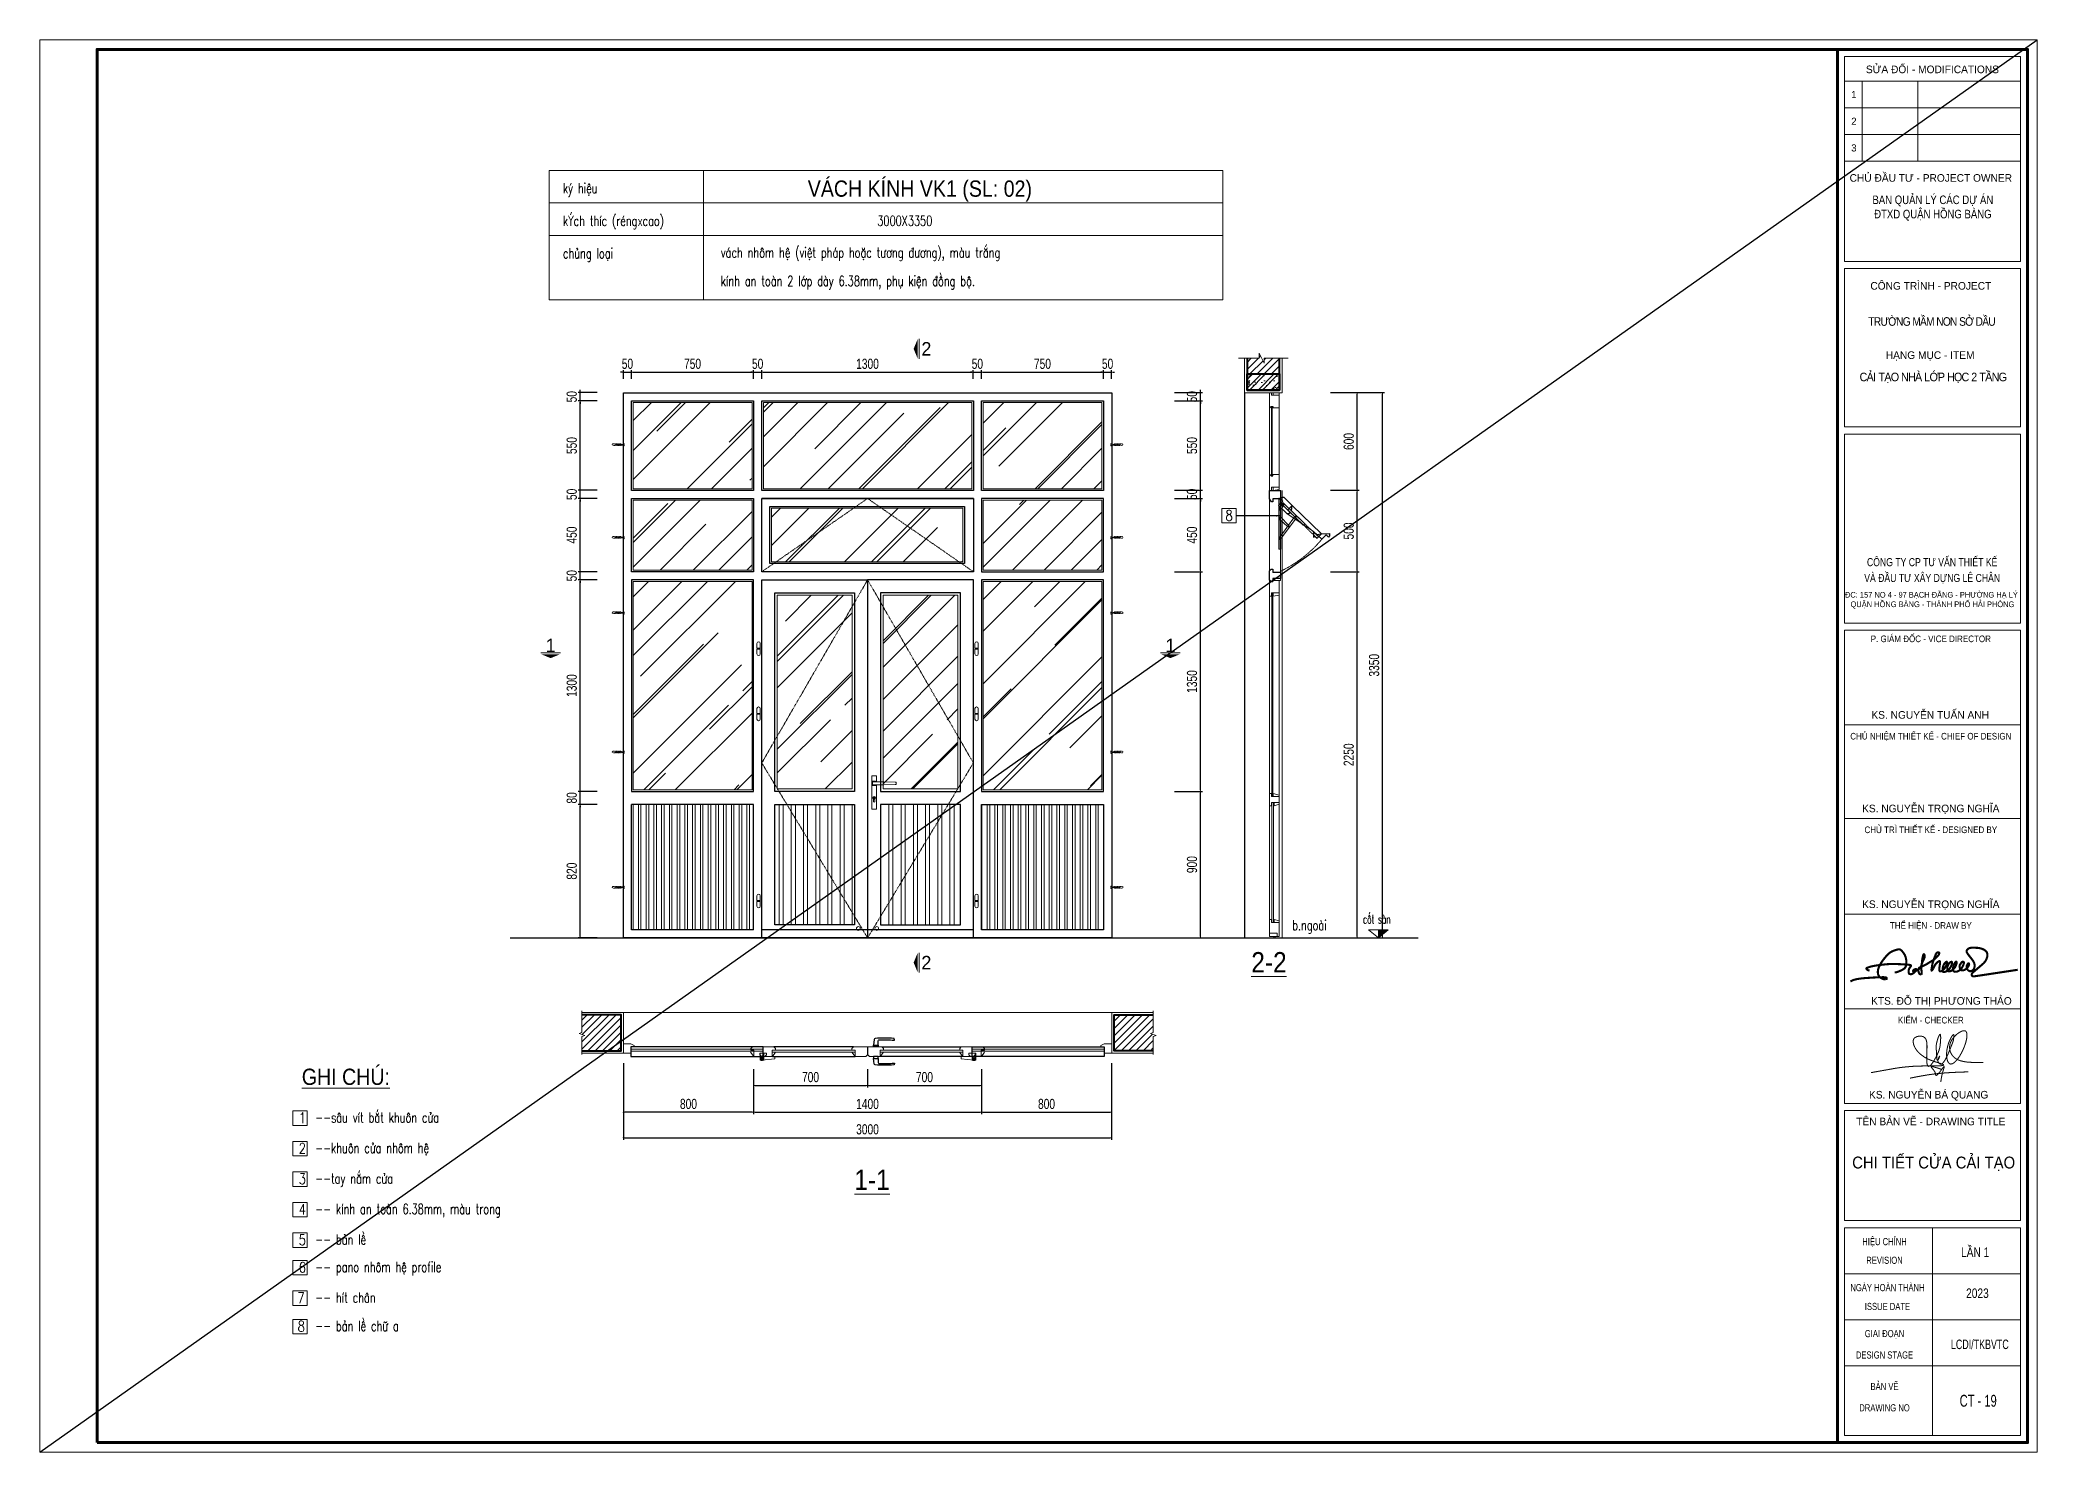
# Model space of a CAD drawing. Header units: millimetres. Extents: x -519517 to -431282, y -372679 to 113618.
# Drawn here: x -490082 to -477811, y -372679 to -364002 of the extents above; entities that cross this region are included whole.
import ezdxf
from ezdxf.enums import TextEntityAlignment as Align

# ---------------------------------------------------------------- set-up
doc = ezdxf.new("R2010")
doc.units = ezdxf.units.MM
doc.header["$LTSCALE"] = 5
doc.linetypes.add('CENTER2', pattern=[28.575, 19.05, -3.175, 3.175, -3.175])
doc.linetypes.add('HIDDEN', pattern=[0.375, 0.25, -0.125])
doc.layers.get('0').update_dxf_attribs({"linetype": 'CENTER2'})
for name, color, linetype, lineweight in [('08. Net Text', 3, 'Continuous', 13), ('cat2', 22, 'Continuous', 30), ('DCCD-DIM', 8, 'Continuous', 18), ('hatch1', 136, 'Continuous', 9), ('Khungten_LCDI', 7, 'Continuous', 25), ('LC Dim', 8, 'Continuous', 18), ('LC Hatch', 252, 'Continuous', 9), ('LC Hatch @ 1 (1)', 252, 'Continuous', 9), ('LC ISO', 153, 'Continuous', 13), ('LC Khac', 4, 'Continuous', 9), ('LC MANH DUT', 35, 'HIDDEN', 5), ('LC Net dam 1', 30, 'Continuous', 30), ('LC Net thay', 7, 'Continuous', 25), ('LC Text1', 3, 'Continuous', 20), ('MANH', 35, 'HIDDEN', 5), ('nep', 146, 'Continuous', 9), ('thay1', 63, 'Continuous', 18), ('THIETBI', 8, 'Continuous', 5), ('V TEXT', 7, 'Continuous', 18), ('v THAY', 9, 'Continuous', 13), ('v THAY MANH', 252, 'Continuous', 5), ('v-CUA', 75, 'Continuous', 9), ('v-KHUAT', 25, 'HIDDEN', 9), ('v-KICHTHUOC', 8, 'Continuous', 18), ('v-MANH', 147, 'Continuous', 5), ('v-TEXT', 7, 'Continuous', 18), ('v-THAY', 9, 'Continuous', 25), ('v-TUONG', 1, 'Continuous', 40), ('v-VLIEU', 251, 'Continuous', 5), ('vatlieu', 251, 'Continuous', 5), ('VLIEU', 251, 'Continuous', 13)]:
    doc.layers.add(name, color=color, linetype=linetype, lineweight=lineweight)
doc.layers.add('KCS_Plotter', color=11, linetype='Continuous', plot=False)
for name, color, linetype in [('KICHTHUOC', 9, 'Continuous'), ('TEXT', 42, 'Continuous'), ('THAY', 254, 'Continuous'), ('v cuc manh1', 251, 'Continuous')]:
    doc.layers.add(name, color=color, linetype=linetype)
doc.styles.add('HOATBIF', font='hoatbif.shx', dxfattribs={"width": 0.75})
doc.styles.add('Khungten', font='VHAVAN.TTF', dxfattribs={"width": 0.9, "height": 5000})
doc.styles.add('LC 1', font='VHAVANB.TTF')
doc.styles.add('T1', font='Vnsimli.shx', dxfattribs={"width": 0.8})
doc.styles.add('T3', font='VHAVAN.TTF')
doc.styles.add('Text Khung Ten', font='VHAVAN.TTF')
doc.styles.add('Title', font='VHBLACK.TTF')
doc.styles.add('VnAvantH', font='VHAVANB.TTF', dxfattribs={"width": 0.6})
doc.dimstyles.new('1-100(1-25)', dxfattribs={"dimscale": 25, "dimtxt": 2.5, "dimasz": 0.35, "dimexe": 0.5, "dimexo": 1, "dimgap": 0.8, "dimtad": 1, "dimdec": 0, "dimzin": 0, "dimdsep": 46, "dimtxsty": 'HOATBIF', "dimblk1": 'DOT', "dimblk2": 'DOT', "dimsah": 1, "dimcen": -1, "dimdle": 1, "dimclrd": 256, "dimclre": 256, "dimclrt": 4, "dimadec": 3, "dimazin": 2, "dimtfac": 0.333333, "dimtdec": 0, "dimtix": 1, "dimtmove": 2, "dimatfit": 3, "dimldrblk": 'DOT', "dimfxl": 1, "dimtvp": 0.833333, "dimtolj": 1, "dimtzin": 0, "dimarcsym": 0})
doc.dimstyles.new('D1-100$7', dxfattribs={"dimscale": 100, "dimtxt": 2.5, "dimasz": 2.7, "dimexe": 0.18, "dimexo": 0, "dimgap": 1, "dimtad": 1, "dimdec": 0, "dimrnd": 1, "dimzin": 0, "dimdsep": 46, "dimtxsty": 'T1', "dimblk2": 'LTT1', "dimsah": 1, "dimcen": 100, "dimclrd": 256, "dimclre": 256, "dimclrt": 7, "dimadec": 3, "dimazin": 0, "dimtfac": 1, "dimtdec": 0, "dimtix": 1, "dimtmove": 2, "dimatfit": 3, "dimfxl": 1, "dimtolj": 1, "dimtzin": 0, "dimarcsym": 0})

msp = doc.modelspace()

# ---------------------------------------------------------------- texts
at = {"layer": 'V TEXT', "style": 'T3', "width": 0.9}
for s, p in [('v¸ch kÝnh vk1 (sl: 02)', (-484675.2, -364965.1)), ('%%UGHI CHó:', (-488202.1, -370422.9))]:
    msp.add_text(s, height=100, dxfattribs=at).set_placement(p, align=Align.CENTER)
at = {"layer": 'v-TEXT', "style": 'T1'}
for s, height, width, p in [('ký hiÖu', 62.5, 0.7, (-486868.1, -364943.9)), ('kÝch th\xadíc (réngxcao)', 62.5, 0.7, (-486868.1, -365143.9)), ('3000X3350', 62.5, 0.7, (-484936.6, -365143.9)), ('chñng lo¹i', 62.5, 0.7, (-486868.1, -365343.9)), ('v¸ch nh«m hÖ (viÖt ph¸p hoÆc t\xad¬ng ®\xad¬ng), mµu tr¾ng', 62.5, 0.7, (-485898.6, -365338.9)), ('kÝnh an toµn 2 líp dµy 6.38mm, phô kiÖn ®ång bé.', 62.5, 0.7, (-485898.6, -365513.8)), ('--s©u vÝt b¾t khu«n cöa', 62.5, 0.7, (-488390.4, -370654)), ('--khu«n cöa nh«m hÖ', 62.5, 0.7, (-488390.4, -370841.5)), ('--tay n¾m cöa', 62.5, 0.7, (-488390.4, -371029)), ('-- kÝnh an toµn 6.38mm, mµu trong', 62.5, 0.7, (-488390.4, -371216.5)), ('-- b¶n lÒ', 62.5, 0.7, (-488390.4, -371404)), ('-- pano nh«m hÖ profile', 62.5, 0.7, (-488390.4, -371572.7)), ('-- hÝt ch©n', 62.5, 0.7, (-488390.4, -371760.2)), ('8', 65, 0.8, (-488498.9, -371938.2)), ('-- b¶n lÒ ch÷ a', 62.5, 0.7, (-488390.4, -371935))]:
    msp.add_text(s, height=height, dxfattribs=dict(at, width=width)).set_placement(p)
at = {"layer": 'v-TEXT', "color": 7, "style": 'T1', "width": 0.7}
msp.add_text('b.ngoµi', height=62.5, dxfattribs=at).set_placement((-482387.7, -369472.1))
at = {"layer": 'v-TEXT', "style": 'T3', "width": 0.9}
for s, p in [('%%U2-2', (-482530.3, -369731.6)), ('%%U1-1', (-484969.2, -371068.1))]:
    msp.add_text(s, height=125, dxfattribs=at).set_placement(p, align=Align.CENTER)
at = {"layer": 'v-TEXT', "char_height": 65, "attachment_point": 7, "style": 'T1'}
for s, insert in [('8', (-482797.2, -366955.8)), ('1', (-488491.3, -370657.2)), ('2', (-488491.3, -370844.7)), ('3', (-488491.3, -371032.2)), ('4', (-488491.3, -371219.7)), ('5', (-488491.3, -371407.2)), ('6', (-488491.3, -371576)), ('7', (-488499.6, -371763.5))]:
    msp.add_mtext(s, dxfattribs=dict(at, insert=insert))

# ---------------------------------------------------------------- blocks, each defined once
blk = doc.blocks.new('3D-front')
at = {"layer": 'v-MANH', "ltscale": 0.2}
for points in [[(0, 10, -1), (23, 10), (23, -22.5), (0, -22.5)], [(0, -61, 1), (23, -61), (23, -28.5), (0, -28.5)]]:
    blk.add_lwpolyline(points, format="xyb", close=True, dxfattribs=at)
blk.add_lwpolyline([(1.5, -22.5), (21.5, -22.5), (21.5, -28.5), (1.5, -28.5)], close=True, dxfattribs=at)
blk = doc.blocks.new('HandleDoor1_out')
at = {"layer": 'vatlieu'}
for points in [[(-14, 80), (-14, -70), (14, -70), (14, 135), (-14, 135), (-14, 100)], [(-129, 97), (-134, 97), (-136, 96), (-136, 85), (-134, 82), (-129, 82)], [(11, 101), (-129, 97)], [(11, 79), (-129, 82)], [(-12, 80), (-8, 76), (8, 76), (14, 82), (14, 98), (8, 104), (-8, 104), (-12, 100)], [(0, -6), (0, 6)], [(14, 98), (8, 99), (5, 101)], [(14, 82), (8, 81), (5, 79)]]:
    blk.add_lwpolyline(points, dxfattribs=at)
for points in [[(-129, 82), (8, 81), (8, 81, 0.324859), (8, 99), (-129, 97)], [(-5, -7), (-5, -20, 1), (5, -20), (5, -7)]]:
    blk.add_lwpolyline(points, format="xyb", dxfattribs=at)
blk.add_lwpolyline([(-2, 4), (-2, -4, 0.414214), (0, -6), (0, -6, 0.414214), (2, -4), (2, 4, 0.414214), (0, 6), (0, 6, 0.414214)], format="xyb", close=True, dxfattribs=at)
blk.add_circle((0, 0), 8.5, dxfattribs=at)
blk = doc.blocks.new('NGUYEN BA QUANG')
at = {"layer": 'LC ISO', "const_width": 54}
for points in [[(-3416, -557, -0.0010233), (-2231, -345, -0.0083849), (-1869, -289, -0.0261139), (-905, -212, -0.0071659), (-491, -205, 0.0017735), (-49, -203, 0.0097361), (200, -197, 0.025773), (331, -186, 0.0544649), (383, -173, 0.09183), (397, -166, 0.3862622), (399, -152, 0.1297931), (379, -135, 0.0368009), (321, -108, 0.0161279), (184, -59, -0.0067357), (-183, 62, -0.0239236), (-416, 154, -0.0467855), (-684, 310, -0.0415094), (-918, 503, -0.092678), (-1136, 813, -0.0777785), (-1199, 1035, -0.0701065), (-1196, 1141, -0.2015724), (-1106, 1286, -0.0918868), (-982, 1343, -0.1188506), (-732, 1351, -0.227561), (-543, 1208, -0.0557164), (-508, 1121, -0.0357413), (-487, 1019, -0.0227565), (-478, 904, -0.0186777), (-477, 714, 0.0053615), (-493, 294, 0.0225006), (-487, 25, 0.0249561), (-474, -85, 0.051878), (-451, -169, 0.0840037), (-427, -209, 0.302699), (-372, -224, 0.0910284), (-331, -204, 0.0457694), (-285, -164, 0.0314074), (-218, -87, 0.0264732), (-114, 66, 0.0388783), (124, 530, 0.0633875), (207, 831, 0.0303767), (243, 1236, 0.019395), (241, 1350, 0.050857), (231, 1429, 0.0892589), (221, 1451, 0.4461927), (202, 1454, 0.0896702), (185, 1438, 0.0483152), (156, 1388, 0.0245678), (114, 1288, 0.037087), (24, 971, 0.0681105), (7, 722, 0.0074038), (19, 571, -0.0098205), (27, 442, 0.0137748), (38, 214, 0.0239914), (46, 154, 0.0686415), (58, 113, 0.1684949), (71, 99, 0.190472), (82, 99, 0.1357526), (102, 116, 0.0425465), (133, 165, 0.0372468), (185, 280, 0.0834618), (192, 310, 0.7523962), (189, 311, 0.0771033), (170, 286, 0.0677775), (106, 135, 0.0796422), (97, 52, 0.0761501), (107, 12, 0.0908181), (168, -77, 0.1629919), (233, -111, 0.1345346), (287, -101, 0.0461347), (315, -85, 0.0588999), (372, -33, 0.0334464), (431, 44, 0.0204929), (492, 142, 0.0189308), (584, 325, 0.0123147), (712, 617, 0.006262), (906, 1114)], [(906, 1114, 0.0068212), (929, 1272, 0.0117745), (937, 1340, 0.0262664), (938, 1394, 0.0521035), (935, 1423, 0.0767832), (930, 1436, 0.1639711), (923, 1442, 0.1700422), (914, 1442, 0.0804787), (902, 1436, 0.05585), (881, 1417, 0.0310563), (847, 1375, 0.0252032), (791, 1286, 0.116129), (556, 476, 0.0619741), (575, 166, 0.0453647), (610, 47, 0.0706763), (660, -41, 0.0914148), (710, -86, 0.1469051), (783, -104, 0.0684475), (833, -95, 0.0496358), (885, -72, 0.0539859), (978, -6, 0.0292093), (1056, 69, 0.0213044), (1134, 162, 0.0254909), (1250, 329, 0.0688733), (1561, 1027, 0.0177299), (1596, 1171, 0.0376973), (1624, 1368, 0.0290371), (1623, 1453, 0.0428799), (1613, 1525, 0.0667264), (1590, 1583, 0.1004946), (1556, 1623, 0.1118715), (1508, 1644, 0.0546311), (1469, 1647, 0.0411791), (1426, 1643, 0.04561), (1355, 1623, 0.0496701), (1225, 1558, 0.1094288), (829, 1164, 0.0504697), (753, 1012, 0.3681263), (1079, 156, 0.0406548), (1223, 90, 0.031441), (1383, 42, 0.0235031), (1557, 9, 0.0170839), (1742, -10, 0.0119355), (1936, -19, 0.0091334), (2206, -21, 0.0029154), (2480, -16)], [(-1368, -847, -0.0040515), (-800, -737, -0.0263843), (342, -582, -0.0063389), (726, -556, -0.0042152), (1111, -537, -0.0026292), (1689, -517)], [(274, -380, 0.0025836), (99, -322, 0.0048292), (-9, -289, 0.0095493), (-104, -262, 0.0201896), (-180, -245, 0.0203908), (-210, -242, 0.0377921), (-233, -241, 0.0838906), (-249, -244, 0.1298664), (-256, -250, 0.1706473), (-258, -257, 0.0741418), (-257, -264, 0.0433302), (-253, -271, 0.0389821), (-240, -290, 0.0183814), (-209, -327, -0.0061446), (-155, -388, -0.0171614), (-112, -442, -0.0291793), (-72, -502, -0.0562767), (-39, -577, -0.0254161), (-31, -610, -0.0032474), (-24, -652, 0.0333155), (-18, -677, 0.0556315), (-12, -689, 0.0875211), (-5, -698, 0.1582798), (8, -703, 0.0777698), (18, -702, 0.0514953), (30, -698, 0.0483803), (50, -685, 0.02792), (72, -667, 0.0212153), (104, -635, 0.0127575), (138, -596, 0.0113536), (192, -528, 0.0059453), (265, -430, -0.0079036), (360, -301, -0.0114833), (384, -270, -0.0278225), (404, -249, -0.066961), (415, -240, -0.1235452), (420, -238, -0.2485841), (424, -240, -0.1208396), (426, -246, -0.0645966), (426, -260, -0.0270083), (421, -289, -0.0113062), (411, -326, -0.0070848), (384, -419, 0.0077733), (340, -569, 0.0316199), (266, -923, 0.0047948), (248, -1055)]]:
    blk.add_lwpolyline(points, format="xyb", dxfattribs=at)
blk = doc.blocks.new('CK THAO')
at = {"layer": 'LC ISO', "const_width": 60}
for points in [[(21873, -82516), (21924, -82491), (21950, -82481), (21969, -82474), (21981, -82470), (21991, -82467), (22001, -82464), (22014, -82461), (22025, -82458), (22037, -82455), (22057, -82451), (22068, -82449), (22080, -82446), (22097, -82444), (22129, -82439), (22159, -82435), (22189, -82431), (22205, -82429), (22225, -82427), (22244, -82425), (22262, -82424), (22280, -82422), (22304, -82420), (22336, -82418), (22363, -82416), (22376, -82415), (22394, -82414), (22448, -82411), (22470, -82409), (22494, -82408), (22518, -82406), (22535, -82405), (22561, -82404), (22595, -82402), (22630, -82401), (22651, -82400), (22666, -82399), (22681, -82399), (22688, -82398), (22696, -82398), (22704, -82398), (22709, -82398), (22715, -82397), (22721, -82397), (22729, -82397), (22736, -82397), (22743, -82397), (22749, -82397), (22755, -82397), (22768, -82397), (22776, -82396), (22788, -82396), (22796, -82396), (22808, -82396), (22817, -82396), (22822, -82396), (22831, -82396), (22831, -82396), (22843, -82397), (22860, -82399), (22875, -82401), (22885, -82403), (22888, -82404), (22889, -82405), (22889, -82405), (22892, -82406), (22893, -82407), (22895, -82408), (22897, -82409), (22899, -82410), (22900, -82411), (22902, -82412), (22902, -82412), (22903, -82413), (22903, -82413), (22905, -82415), (22906, -82417), (22907, -82418), (22908, -82420), (22910, -82422), (22910, -82422), (22910, -82424), (22911, -82426), (22912, -82426), (22912, -82427), (22912, -82428), (22912, -82428), (22912, -82428), (22912, -82428), (22912, -82429), (22912, -82430), (22912, -82431), (22912, -82432), (22912, -82433), (22912, -82434), (22912, -82434), (22911, -82435), (22911, -82435), (22911, -82436), (22910, -82437), (22910, -82438), (22910, -82438), (22909, -82439), (22908, -82439), (22908, -82440), (22907, -82440), (22907, -82441), (22906, -82441), (22906, -82441), (22905, -82442), (22904, -82442), (22904, -82443), (22903, -82443), (22903, -82443), (22902, -82444), (22900, -82444), (22899, -82445), (22898, -82445), (22896, -82446), (22892, -82447), (22887, -82449), (22882, -82450), (22873, -82451), (22868, -82452), (22860, -82453), (22855, -82453), (22848, -82453), (22835, -82453), (22823, -82451), (22809, -82448), (22799, -82445), (22785, -82439), (22776, -82434), (22768, -82430), (22755, -82423), (22743, -82415), (22731, -82406), (22721, -82397), (22703, -82379), (22695, -82369), (22680, -82346), (22670, -82324), (22663, -82303), (22659, -82280), (22659, -82280), (22657, -82245), (22658, -82222), (22662, -82195), (22670, -82159), (22679, -82133), (22693, -82098), (22717, -82048), (22728, -82027), (22764, -81967), (22796, -81921), (22796, -81921), (22828, -81879), (22852, -81849), (22866, -81831), (22866, -81831), (22886, -81808), (22886, -81808), (22906, -81785), (22906, -81785), (22924, -81765), (22924, -81765), (22943, -81746), (22954, -81735), (22968, -81723), (22980, -81713), (22992, -81703), (23007, -81692), (23019, -81684), (23033, -81675), (23047, -81667), (23068, -81656), (23085, -81648), (23105, -81640), (23127, -81632), (23144, -81626), (23161, -81621), (23174, -81617), (23188, -81613), (23204, -81609), (23222, -81604), (23232, -81602), (23239, -81602), (23239, -81602), (23240, -81601), (23242, -81601), (23243, -81601), (23245, -81601), (23246, -81601), (23247, -81601), (23249, -81601), (23250, -81600), (23250, -81600), (23251, -81600), (23251, -81600), (23255, -81600), (23258, -81600), (23263, -81600), (23264, -81601), (23264, -81601), (23268, -81601), (23277, -81602), (23286, -81604), (23310, -81616), (23317, -81621), (23326, -81629), (23336, -81638), (23344, -81647), (23351, -81653), (23358, -81662), (23375, -81681), (23383, -81692), (23393, -81706), (23401, -81717), (23417, -81744), (23426, -81760), (23440, -81790), (23448, -81811), (23456, -81838), (23456, -81838), (23467, -81893), (23472, -81943), (23472, -81958), (23472, -81982), (23471, -81997), (23469, -82024), (23468, -82035), (23465, -82053), (23465, -82053), (23459, -82078), (23459, -82078), (23451, -82101), (23424, -82139), (23401, -82158), (23372, -82176), (23348, -82189), (23348, -82189), (23295, -82214), (23256, -82231), (23196, -82252), (23154, -82259), (23134, -82259)], [(25205, -81700), (25201, -81692), (25196, -81679), (25194, -81670), (25193, -81661), (25193, -81652), (25195, -81642), (25199, -81632), (25203, -81623), (25206, -81617), (25212, -81609), (25217, -81603), (25224, -81596), (25234, -81587), (25242, -81581), (25251, -81576)], [(25242, -81581), (25260, -81571), (25284, -81562), (25309, -81557), (25341, -81554), (25378, -81554), (25412, -81554), (25450, -81555)], [(25450, -81555), (25511, -81558), (25568, -81566), (25603, -81574), (25642, -81588), (25683, -81607), (25715, -81625), (25744, -81650), (25767, -81680), (25784, -81722), (25788, -81756), (25784, -81800), (25774, -81841), (25759, -81881), (25742, -81916), (25722, -81947), (25685, -81991), (25660, -82015), (25603, -82063), (25360, -82272), (25345, -82295), (25336, -82329), (25342, -82346)], [(23724, -82236), (23724, -82236), (23715, -82244), (23708, -82251), (23693, -82264), (23693, -82264), (23683, -82272), (23670, -82282), (23657, -82291), (23639, -82301), (23625, -82306), (23614, -82309), (23602, -82311), (23591, -82311), (23552, -82299), (23540, -82271), (23537, -82256), (23536, -82244), (23536, -82228), (23537, -82214), (23538, -82205), (23540, -82192), (23543, -82178), (23549, -82162), (23556, -82147), (23564, -82134), (23570, -82123), (23578, -82113), (23587, -82099), (23594, -82089), (23599, -82081), (23605, -82071), (23606, -82061), (23581, -82046), (23556, -82043), (23531, -82040), (23512, -82039), (23468, -82035), (23436, -82033), (23416, -82031), (23377, -82029), (23357, -82028), (23327, -82026), (23300, -82024), (23271, -82023), (23239, -82022), (23205, -82020), (23169, -82019), (23145, -82019), (23117, -82019), (23102, -82019), (23073, -82019), (23043, -82019), (23009, -82020), (22984, -82021), (22949, -82023), (22904, -82026), (22885, -82028), (22841, -82032), (22799, -82037), (22739, -82045), (22685, -82052), (22637, -82058), (22612, -82062), (22580, -82067), (22561, -82070), (22534, -82075), (22502, -82082), (22465, -82090), (22437, -82098), (22403, -82108), (22388, -82113), (22377, -82117), (22365, -82121), (22344, -82130), (22335, -82135), (22330, -82150), (22343, -82173), (22370, -82190), (22420, -82212)], [(23715, -82171), (23708, -82174), (23697, -82178), (23690, -82182), (23675, -82193), (23667, -82205), (23665, -82209), (23663, -82215), (23662, -82217), (23662, -82217), (23662, -82219), (23664, -82223), (23679, -82225), (23691, -82223)], [(23691, -82223), (23694, -82223), (23710, -82220), (23748, -82211), (23772, -82203), (23793, -82193), (23820, -82177), (23831, -82169), (23831, -82169), (23846, -82155)], [(23720, -82240), (23729, -82232), (23732, -82229), (23737, -82224), (23741, -82219), (23744, -82216), (23746, -82212), (23751, -82204), (23753, -82198), (23755, -82189), (23755, -82184), (23755, -82180), (23755, -82176), (23754, -82171), (23753, -82168), (23751, -82165), (23748, -82162), (23742, -82161), (23737, -82163), (23733, -82164), (23727, -82166), (23720, -82169), (23715, -82171)], [(23890, -82320), (23884, -82319), (23877, -82318), (23872, -82316), (23866, -82313), (23859, -82309), (23855, -82306), (23849, -82301), (23843, -82295), (23843, -82295), (23834, -82279), (23829, -82268), (23824, -82249), (23821, -82236), (23818, -82224), (23815, -82209), (23813, -82191), (23813, -82181), (23816, -82163), (23828, -82139), (23842, -82126), (23883, -82102), (23918, -82088), (23936, -82081)], [(23847, -82156), (23863, -82135), (23876, -82115), (23885, -82099), (23894, -82078), (23903, -82054), (23912, -82028), (23924, -81993), (23932, -81969), (23947, -81931), (23960, -81903), (23972, -81880), (23981, -81861), (23991, -81834), (23997, -81804), (23994, -81775), (23992, -81768), (23991, -81766), (23990, -81762), (23989, -81758), (23987, -81755), (23986, -81753), (23985, -81751), (23984, -81748), (23982, -81745), (23980, -81742), (23978, -81740), (23976, -81739), (23974, -81739), (23968, -81740), (23959, -81746), (23958, -81748), (23957, -81751), (23956, -81753), (23955, -81757), (23955, -81760), (23954, -81764), (23952, -81774), (23949, -81785), (23946, -81796), (23946, -81796), (23943, -81809), (23943, -81809), (23938, -81826), (23938, -81826), (23937, -81832), (23935, -81838), (23933, -81847), (23933, -81847), (23931, -81858)], [(23931, -81858), (23931, -81858), (23927, -81881), (23925, -81896), (23922, -81922), (23921, -81938), (23917, -81976), (23898, -82129), (23899, -82155), (23902, -82185), (23907, -82219), (23907, -82219), (23910, -82248), (23911, -82271), (23911, -82289), (23910, -82293), (23910, -82297), (23909, -82300), (23908, -82302), (23908, -82302), (23907, -82305), (23906, -82307), (23906, -82307), (23905, -82310), (23903, -82313), (23899, -82317), (23898, -82318), (23896, -82318), (23896, -82318), (23895, -82319), (23891, -82319), (23890, -82320)], [(23936, -82081), (23964, -82069), (23984, -82059), (24000, -82051), (24021, -82040), (24041, -82028), (24067, -82013), (24085, -82002), (24116, -81982), (24137, -81969), (24159, -81956), (24185, -81940), (24207, -81927), (24251, -81900), (24282, -81876), (24308, -81852), (24333, -81826), (24355, -81803)], [(24344, -81697), (24337, -81703), (24328, -81714), (24313, -81740), (24306, -81758), (24299, -81776), (24290, -81802), (24282, -81822), (24282, -81822), (24264, -81865), (24230, -81962), (24221, -81997), (24217, -82020), (24200, -82109), (24194, -82146), (24193, -82161), (24191, -82172), (24191, -82182), (24191, -82190), (24192, -82198), (24192, -82198), (24195, -82204), (24199, -82204), (24204, -82202), (24210, -82193), (24215, -82188), (24217, -82184), (24220, -82180), (24223, -82176), (24225, -82172), (24228, -82168), (24230, -82165), (24232, -82161), (24234, -82158), (24236, -82154), (24238, -82151)], [(24238, -82151), (24247, -82135), (24253, -82123), (24262, -82106), (24269, -82090), (24276, -82077), (24282, -82066), (24292, -82047), (24299, -82036), (24308, -82022), (24321, -82006), (24331, -81996), (24344, -81984), (24354, -81975), (24368, -81964), (24370, -81962), (24371, -81961), (24374, -81959), (24377, -81957), (24393, -81946), (24403, -81941), (24405, -81940), (24405, -81940), (24407, -81939), (24407, -81939), (24411, -81938), (24411, -81938), (24416, -81937), (24417, -81936), (24420, -81937), (24422, -81937), (24424, -81938), (24426, -81939), (24428, -81940), (24430, -81944), (24431, -81947), (24433, -81952), (24434, -81955), (24434, -81959), (24435, -81963)], [(24355, -81803), (24377, -81780), (24398, -81753), (24411, -81724), (24410, -81700), (24403, -81690), (24403, -81690), (24396, -81685), (24384, -81683), (24374, -81684), (24364, -81686), (24352, -81692), (24344, -81697), (24337, -81703)], [(24435, -81963), (24435, -81969), (24435, -81976), (24435, -81986), (24434, -81998), (24433, -82006), (24416, -82121), (24413, -82183), (24418, -82206)], [(24415, -82197), (24422, -82214), (24427, -82222), (24433, -82228), (24442, -82231), (24450, -82231), (24457, -82229), (24467, -82226), (24474, -82222), (24489, -82213), (24499, -82206), (24499, -82206), (24520, -82190), (24536, -82177), (24556, -82158), (24566, -82143), (24575, -82128), (24583, -82113), (24592, -82096), (24601, -82080), (24609, -82063), (24617, -82045), (24623, -82025), (24628, -82006), (24631, -81981), (24629, -81961), (24627, -81957), (24627, -81957), (24627, -81957), (24623, -81954), (24620, -81953), (24616, -81954), (24611, -81957), (24606, -81960), (24600, -81964), (24595, -81969), (24589, -81974), (24582, -81981), (24577, -81987), (24566, -81999), (24558, -82009), (24548, -82025), (24539, -82044), (24531, -82064), (24524, -82087), (24518, -82107), (24513, -82128), (24509, -82148), (24507, -82167), (24508, -82199), (24510, -82221), (24518, -82239), (24529, -82246), (24539, -82248), (24552, -82248), (24564, -82246), (24592, -82239), (24627, -82218), (24654, -82200), (24654, -82200), (24683, -82176), (24703, -82156), (24722, -82131), (24733, -82114), (24746, -82090), (24758, -82063), (24767, -82036), (24773, -82009), (24777, -81983), (24773, -81963), (24764, -81956), (24746, -81960), (24729, -81968), (24712, -81980), (24687, -82007), (24676, -82027), (24663, -82053), (24653, -82076), (24646, -82098), (24642, -82129), (24642, -82153), (24644, -82168), (24646, -82182), (24652, -82201), (24663, -82222), (24678, -82229), (24697, -82231), (24715, -82229), (24736, -82222), (24753, -82213)], [(24753, -82213), (24766, -82205), (24778, -82196), (24788, -82188), (24799, -82180), (24808, -82172), (24825, -82156), (24841, -82138), (24854, -82122), (24863, -82108), (24872, -82093), (24879, -82077), (24886, -82061), (24893, -82043), (24899, -82029), (24909, -82001), (24909, -81980), (24908, -81971), (24906, -81962), (24903, -81956), (24899, -81951), (24896, -81950), (24892, -81950), (24890, -81951), (24886, -81953), (24883, -81956), (24878, -81960), (24873, -81965), (24869, -81970), (24866, -81974), (24850, -82004)], [(24863, -81978), (24863, -81978), (24845, -82005), (24837, -82020), (24828, -82043), (24820, -82067), (24813, -82093), (24809, -82111), (24805, -82140), (24804, -82175), (24812, -82210), (24820, -82221), (24831, -82230), (24842, -82237), (24856, -82241), (24867, -82242)], [(24867, -82242), (24888, -82241), (24906, -82238), (24925, -82233), (24937, -82229), (24964, -82217), (24995, -82197), (25013, -82183), (25042, -82152), (25068, -82112), (25084, -82083), (25096, -82056), (25104, -82034), (25110, -82015), (25115, -81988), (25114, -81970), (25110, -81961), (25107, -81959), (25100, -81956), (25095, -81955), (25089, -81954), (25081, -81955), (25073, -81957), (25065, -81960), (25059, -81964), (25054, -81969), (25049, -81973), (25045, -81979)], [(25047, -81976), (25037, -81989), (25027, -82002), (25016, -82020), (25005, -82040), (24999, -82053), (24993, -82076), (24991, -82102), (24993, -82120), (24998, -82138)], [(24998, -82138), (24998, -82138), (25004, -82151), (25012, -82162), (25019, -82172), (25030, -82182), (25038, -82189), (25050, -82196), (25064, -82200), (25082, -82201), (25098, -82200), (25125, -82191), (25173, -82163), (25218, -82121), (25240, -82089), (25249, -82071), (25259, -82048), (25264, -82034), (25265, -82023), (25264, -82015), (25261, -82010), (25258, -82007), (25255, -82005), (25252, -82002), (25249, -82001), (25247, -82001), (25241, -82001), (25238, -82003), (25233, -82007), (25229, -82010), (25226, -82014), (25222, -82021)], [(25195, -82090), (25195, -82102), (25195, -82116), (25199, -82138), (25204, -82154), (25211, -82168), (25218, -82179), (25233, -82195), (25250, -82210), (25268, -82219), (25287, -82224), (25305, -82224), (25329, -82219), (25349, -82210), (25372, -82194), (25389, -82176), (25404, -82152), (25412, -82133), (25420, -82102), (25426, -82056), (25406, -81983), (25373, -81921), (25319, -81850), (25273, -81792), (25233, -81740), (25205, -81700)], [(25224, -82017), (25215, -82031), (25209, -82043), (25203, -82057), (25198, -82075), (25195, -82090)], [(25338, -82336), (25347, -82353), (25354, -82360), (25365, -82367), (25378, -82371), (25400, -82371), (25430, -82368), (25583, -82346), (26653, -82184)]]:
    blk.add_lwpolyline(points, dxfattribs=at)
blk = doc.blocks.new('lcdi fix')
at = {"layer": 'Defpoints', "lineweight": 0}
blk.add_lwpolyline([(-1200, -14850), (-1200, 14850), (40800, 14850), (40800, -14850)], close=True, dxfattribs=at)
at = {"layer": 'Khungten_LCDI', "color": 5, "lineweight": 60}
blk.add_line((36600, 14650), (36600, -14650), dxfattribs=at)
at = {"layer": 'Khungten_LCDI', "color": 5, "lineweight": 25}
blk.add_line((40600, -14650), (40600, 14650), dxfattribs=at)
at = {"layer": 'Khungten_LCDI', "color": 9, "lineweight": 15}
for p, q in [((36750, 13981), (40450, 13981)), ((37123, 13981), (37123, 12297)), ((38293, 13981), (38293, 12297)), ((36750, 13420), (40450, 13420)), ((36750, 12858), (40450, 12858)), ((36750, 12297), (40450, 12297)), ((38600, -10133), (38600, -14500)), ((40450, -11100), (36750, -11100)), ((40450, -12067), (36750, -12067)), ((40450, -13033), (36750, -13033))]:
    blk.add_line(p, q, dxfattribs=at)
at = {"layer": 'Khungten_LCDI', "color": 5, "lineweight": 60}
blk.add_lwpolyline([(0, -14650), (0, 14650), (40600, 14650), (40600, -14650)], close=True, dxfattribs=at)
at = {"layer": 'Khungten_LCDI', "color": 9, "lineweight": 15}
for points in [[(36750, 10190), (40450, 10190), (40450, 14500), (36750, 14500)], [(36750, 6712), (40450, 6712), (40450, 10040), (36750, 10040)], [(36750, 2587), (40450, 2587), (40450, 6562), (36750, 6562)], [(36750, 446), (40450, 446), (40450, 2437), (36750, 2437)], [(36750, -1522), (40450, -1522), (40450, 446), (36750, 446)], [(36750, -1522), (40450, -1522), (40450, -3535), (36750, -3535)], [(36750, -1522), (40450, -1522), (40450, -3535), (36750, -3535)], [(36750, -5526), (40450, -5526), (40450, -3535), (36750, -3535)], [(36750, -7517), (40450, -7517), (40450, -5526), (36750, -5526)], [(36750, -9983), (40450, -9983), (40450, -7667), (36750, -7667)], [(36750, -14500), (40450, -14500), (40450, -10133), (36750, -10133)]]:
    blk.add_lwpolyline(points, close=True, dxfattribs=at)
at = {"layer": 'LC Net dam 1'}
for name, p, xscale, yscale, zscale in [('CK THAO', (20771, 55798), 0.736210366573874, 0.736210366573874, 0.736210366573874), ('NGUYEN BA QUANG', (38676, -6647), 0.4, 0.4, 0.4)]:
    blk.add_blockref(name, p, dxfattribs=dict(at, xscale=xscale, yscale=yscale, zscale=zscale))
at = {"color": 7}
for s, style, p in [('söa ®æi - modifications', 'Khungten', (38600, 14151)), ('chñ ®Çu t\xad - project owner', 'Khungten', (38566, 11868)), ('c«ng tr×nh - PROJECT', 'Khungten', (38566, 9598)), ('h¹ng môc - item', 'Khungten', (38552, 8141)), ('ks. nguyÔn tuÊn anh', 'VnAvantH', (38553, 574)), ('ks. nguyÔn träng nghÜa', 'VnAvantH', (38565, -1394)), ('ks. nguyÔn träng nghÜa', 'VnAvantH', (38565, -3408)), ('ks. nguyÔn b¸ quang', 'VnAvantH', (38520, -7414)), ('tªn b¶n vÏ - drawing title', 'Khungten', (38566, -7977))]:
    blk.add_text(s, height=160, dxfattribs=dict(at, style=style)).set_placement(p, align=Align.CENTER)
for s, height, style, width, p in [('c«ng ty cp t\xad vÊn thiÕt kÕ', 170, 'Title', 0.8, (38594, 3782)), ('vµ ®Çu t\xad x©y dùng lª ch©n', 170, 'Title', 0.8, (38594, 3449)), ('P. gi¸m ®èc - VICE director', 140, 'Khungten', 0.9, (38566, 2184)), ('chñ nhiÖm thiÕt kÕ - chief of design', 140, 'Khungten', 0.9, (38566, 136)), ('chñ tr× thiÕt kÕ - designed by', 140, 'Khungten', 0.9, (38566, -1832)), ('thÓ hiÖn - draw by', 140, 'Khungten', 0.9, (38566, -3845)), ('kiÓm - checker', 140, 'Khungten', 0.9, (38566, -5836)), ('hiÖu chØnh', 150, 'Khungten', 0.8, (37592, -10499)), ('revision', 150, 'Khungten', 0.8, (37592, -10891)), ('ngµy hoµn thµnh', 150, 'Khungten', 0.8, (37654, -11466)), ('issue date', 150, 'Khungten', 0.8, (37654, -11862)), ('giai ®o¹n', 150, 'Khungten', 0.8, (37592, -12433)), (' lcdi/tkbvtc', 200, 'Title', 0.7, (39571, -12684)), ('design stage', 150, 'Khungten', 0.8, (37592, -12883)), ('b¶n vÏ', 150, 'Khungten', 0.8, (37592, -13544)), ('drawing nO', 150, 'Khungten', 0.8, (37592, -13994))]:
    blk.add_text(s, height=height, dxfattribs=dict(at, style=style, width=width)).set_placement(p, align=Align.CENTER)
at = {"color": 7, "style": 'VnAvantH'}
blk.add_text('kts. ®ç thÞ ph\xad¬ng th¶o ', height=160, dxfattribs=at).set_placement((37310, -5441))
at = {"color": 4, "char_height": 180, "attachment_point": 5, "style": 'Khungten'}
for s, insert, width in [('{\\f.VnArialH|b0|i0|c0|p34;\\W0.8;ban qu¶n lý c¸c dù ¸n \\P®txd quËn hång bµng}', (38609, 11313), 3619.87), ('{\\f.VnArialH|b0|i0|c0|p34;\\W0.85;\\T0.9;tr\xadêng mÇm non së dÇu}', (38582, 8927), 3712.56), ('{\\f.VnArialH|b0|i0|c0|p34;\\T0.9;c¶i t¹o nhµ líp häc 2 tÇng}', (38609, 7742), 3712.56)]:
    blk.add_mtext(s, dxfattribs=dict(at, insert=insert, width=width))
at = {"color": 7, "insert": (38600, 3241), "char_height": 120, "attachment_point": 2, "style": 'Khungten'}
blk.add_mtext_dynamic_manual_height_columns('®c: 157 no 4 - 97 b¹ch ®»ng - ph\xadêng h¹ lý   quËn hång bµng - thµnh phè h¶i phßng ', width=3421.65, gutter_width=25, heights=[0], dxfattribs=at)
at = {"color": 7, "style": 'Khungten', "width": 0.8}
for tag, p in [('REVISION', (39499, -10746)), ('NGAYHT', (39546, -11609))]:
    blk.add_attdef(tag, text='', height=200, dxfattribs=at).set_placement(p, align=Align.CENTER)
at = {"layer": '08. Net Text', "color": 7, "style": 'Text Khung Ten'}
blk.add_text('1', height=150, dxfattribs=at).set_placement((36892, 13627))
at = {"layer": '08. Net Text', "color": 7, "ltscale": 2, "style": 'Text Khung Ten'}
for s, p in [('2', (36892, 13065)), ('3', (36892, 12504))]:
    blk.add_text(s, height=150, dxfattribs=at).set_placement(p)
at = {"layer": 'LC Text1', "style": 'Title', "width": 3.882085}
for tag, p, p2 in [('TENBANVE1', (36913, -8886), (40339, -8886)), ('TENBANVE2', (36913, -9562), (40339, -9562))]:
    blk.add_attdef(tag, text='', height=250, dxfattribs=at).set_placement(p, p2, align=Align.FIT)
at = {"layer": 'LC Text1', "style": 'Title', "width": 0.7}
blk.add_attdef('SOBANVE', text='', height=250, dxfattribs=at).set_placement((39562, -13896), align=Align.CENTER)
blk = doc.blocks.new('DOT')
at = {"color": 0, "linetype": 'ByBlock'}
blk.add_line((-0.5, 0), (-1, 0), dxfattribs=at)
at = {"color": 0, "linetype": 'ByBlock', "const_width": 0.5}
blk.add_lwpolyline([(-0.25, 0, 1), (0.25, 0, 1)], format="xyb", close=True, dxfattribs=at)
blk = doc.blocks.new('*D548')
at = {"layer": 'Defpoints', "color": 0, "ltscale": 0.2, "transparency": 16777216}
for p in [(-485697, -370301), (-484997, -370301), (-484997, -370426)]:
    blk.add_point(p, dxfattribs=at)
at = {"layer": 'LC Dim', "lineweight": -2, "ltscale": 0.2, "transparency": 16777216}
for p, q in [((-485697, -370326), (-485697, -370438)), ((-484997, -370326), (-484997, -370438)), ((-485688, -370426), (-485005, -370426))]:
    blk.add_line(p, q, dxfattribs=at)
at = {"layer": 'LC Dim', "lineweight": -2, "ltscale": 0.2, "transparency": 16777216, "xscale": 8.75, "yscale": 8.75, "zscale": 8.75, "rotation": 180}
blk.add_blockref('DOT', (-485697, -370426), dxfattribs=at)
at = {"layer": 'LC Dim', "lineweight": -2, "ltscale": 0.2, "transparency": 16777216, "xscale": 8.75, "yscale": 8.75, "zscale": 8.75}
blk.add_blockref('DOT', (-484997, -370426), dxfattribs=at)
at = {"layer": 'LC Dim', "color": 4, "ltscale": 0.2, "transparency": 16777216, "insert": (-485347, -370375), "char_height": 62.5, "attachment_point": 5, "style": 'HOATBIF'}
blk.add_mtext('\\A1;700', dxfattribs=at)
blk = doc.blocks.new('_Dot')
at = {"color": 0, "linetype": 'ByBlock', "lineweight": -2}
blk.add_line((-0.5, 0), (-1, 0), dxfattribs=at)
at = {"color": 0, "linetype": 'ByBlock', "const_width": 0.5}
blk.add_lwpolyline([(-0.25, 0, 1), (0.25, 0, 1)], format="xyb", close=True, dxfattribs=at)
blk = doc.blocks.new('*D549')
at = {"layer": 'Defpoints', "color": 0, "ltscale": 0.2, "transparency": 16777216}
for p in [(-484997, -370301), (-484297, -370301), (-484297, -370426)]:
    blk.add_point(p, dxfattribs=at)
at = {"layer": 'LC Dim', "lineweight": -2, "ltscale": 0.2, "transparency": 16777216}
for p, q in [((-484997, -370326), (-484997, -370438)), ((-484297, -370326), (-484297, -370438)), ((-484988, -370426), (-484305, -370426))]:
    blk.add_line(p, q, dxfattribs=at)
at = {"layer": 'LC Dim', "lineweight": -2, "ltscale": 0.2, "transparency": 16777216, "xscale": 8.75, "yscale": 8.75, "zscale": 8.75, "rotation": 180}
blk.add_blockref('DOT', (-484997, -370426), dxfattribs=at)
at = {"layer": 'LC Dim', "lineweight": -2, "ltscale": 0.2, "transparency": 16777216, "xscale": 8.75, "yscale": 8.75, "zscale": 8.75}
blk.add_blockref('DOT', (-484297, -370426), dxfattribs=at)
at = {"layer": 'LC Dim', "color": 4, "ltscale": 0.2, "transparency": 16777216, "insert": (-484647, -370375), "char_height": 62.5, "attachment_point": 5, "style": 'HOATBIF'}
blk.add_mtext('\\A1;700', dxfattribs=at)
blk = doc.blocks.new('*D550')
at = {"layer": 'Defpoints', "color": 0, "ltscale": 0.2, "transparency": 16777216}
for p in [(-485697, -370301), (-484297, -370301), (-484297, -370591)]:
    blk.add_point(p, dxfattribs=at)
at = {"layer": 'LC Dim', "lineweight": -2, "ltscale": 0.2, "transparency": 16777216}
for p, q in [((-485697, -370326), (-485697, -370603)), ((-484297, -370326), (-484297, -370603)), ((-485688, -370591), (-484305, -370591))]:
    blk.add_line(p, q, dxfattribs=at)
at = {"layer": 'LC Dim', "lineweight": -2, "ltscale": 0.2, "transparency": 16777216, "xscale": 8.75, "yscale": 8.75, "zscale": 8.75, "rotation": 180}
blk.add_blockref('DOT', (-485697, -370591), dxfattribs=at)
at = {"layer": 'LC Dim', "lineweight": -2, "ltscale": 0.2, "transparency": 16777216, "xscale": 8.75, "yscale": 8.75, "zscale": 8.75}
blk.add_blockref('DOT', (-484297, -370591), dxfattribs=at)
at = {"layer": 'LC Dim', "color": 4, "ltscale": 0.2, "transparency": 16777216, "insert": (-484997, -370540), "char_height": 62.5, "attachment_point": 5, "style": 'HOATBIF'}
blk.add_mtext('\\A1;1400', dxfattribs=at)
blk = doc.blocks.new('HandleDoor2-60')
at = {"layer": 'v cuc manh1'}
for points in [[(-14, 71), (-15, 97, 0.37124), (-20, 102, 0.040057), (-113, 100), (-113, 100, -0.469729), (-115, 102), (-115, 102), (-114, 109), (-114, 109, -0.361425), (-112, 111), (-112, 111, -0.04891), (3, 111), (3, 111, -0.360589), (9, 105), (9, 105), (14, 71)], [(-14, -11), (-15, -37, -0.37124), (-20, -42, -0.040057), (-113, -40), (-113, -40, 0.469729), (-115, -42), (-115, -42), (-114, -49), (-114, -49, 0.361425), (-112, -51), (-112, -51, 0.04891), (3, -51), (3, -51, 0.360589), (9, -45), (9, -45), (14, -11)]]:
    blk.add_lwpolyline(points, format="xyb", dxfattribs=at)
for points in [[(14, 71), (-14, 71), (-14, 60), (14, 60)], [(14, -11), (-14, -11), (-14, 0), (14, 0)]]:
    blk.add_lwpolyline(points, close=True, dxfattribs=at)
for points in [[(13, 71), (-13, 71)], [(13, -11), (-13, -11)]]:
    blk.add_lwpolyline(points, dxfattribs=at)
blk = doc.blocks.new('ban-le')
at = {"layer": 'THIETBI'}
for points in [[(2596291, 893938), (2596212, 893930), (2596212, 893915), (2596279, 893915, 0.130435), (2596302, 893915), (2596302, 893927)], [(2596300, 893915), (2596300, 893926, 1), (2596281, 893926), (2596281, 893915)], [(2596302, 893926, 0.471178), (2596289, 893937)], [(2596279, 893913), (2596284, 893913, 0.307692), (2596297, 893913), (2596302, 893913)]]:
    blk.add_lwpolyline(points, format="xyb", dxfattribs=at)
for points in [[(2596297, 893938, 0.461538), (2596284, 893938), (2596279, 893938), (2596279, 893895), (2596302, 893895), (2596302, 893938)], [(2596293, 893927), (2596295, 893929, 0.084349), (2596294, 893930), (2596292, 893929), (2596292, 893931, 0.084349), (2596290, 893931), (2596290, 893929), (2596288, 893930, 0.084349), (2596287, 893929), (2596288, 893927), (2596286, 893927, 0.084349), (2596286, 893925), (2596288, 893925), (2596287, 893923, 0.084349), (2596288, 893922), (2596290, 893923), (2596290, 893921, 0.084349), (2596292, 893921), (2596292, 893923), (2596294, 893922, 0.084349), (2596295, 893923), (2596293, 893925), (2596296, 893925, 0.084349), (2596296, 893927)]]:
    blk.add_lwpolyline(points, format="xyb", close=True, dxfattribs=at)
for radius in [10.5, 5]:
    blk.add_circle((2596291, 893926), radius, dxfattribs=at)
blk = doc.blocks.new('Caodo1')
at = {"layer": 'LC Text1'}
blk.add_hatch(color=256, dxfattribs=at).paths.add_polyline_path([(0, 200), (0, 0), (243, 200)])
for p, q in [((324, 0), (-324, 0)), ((0, 0), (0, 200))]:
    blk.add_line(p, q, dxfattribs=at)
blk.add_lwpolyline([(-243, 200), (243, 200), (0, 0), (0, 0)], close=True, dxfattribs=at)
at = {"layer": 'LC Text1', "style": 'T1', "width": 0.8}
blk.add_attdef('%%P0,00', text='', height=250, dxfattribs=at).set_placement((-39, 460), align=Align.MIDDLE_CENTER)
blk = doc.blocks.new('ban le A')
at = {"layer": 'VLIEU'}
for p, q in [((-4, 235), (-4, -79)), ((-2, 235), (-4, 235)), ((-3, 171), (15, 196)), ((-2, 235), (-2, 172)), ((8, 224), (-2, 235)), ((-2, 163), (-2, 117)), ((6, 227), (6, 183)), ((6, 164), (24, 187)), ((6, 163), (6, 118)), ((8, 224), (8, 186)), ((8, 166), (8, 117)), ((9, 202), (10, 205)), ((145, 70), (9, 202)), ((10, 205), (21, 207)), ((154, 79), (21, 207)), ((-3, -10), (92, 121)), ((-2, 110), (-2, -9)), ((48, 61), (-2, 109)), ((6, -17), (101, 113)), ((6, 102), (6, 2)), ((55, 70), (7, 118)), ((8, 100), (8, 5)), ((8, -79), (-4, -79)), ((-2, -18), (-2, -79)), ((6, -18), (6, -79)), ((8, -15), (8, -79))]:
    blk.add_line(p, q, dxfattribs=at)
for centre in [(2, 168), (23, 197), (100, 123), (2, 113), (56, 61), (2, -13)]:
    blk.add_circle(centre, 4, dxfattribs=at)
for centre, radius, start, end in [((2, 168), 6, 141.38, 323.171), ((2, 113), 6, 45.8526, 225.8526), ((149, 75), 6.23, 225.8705, 45.8705), ((2, -13), 6, 143.4115, 324.4066)]:
    blk.add_arc(centre, radius, start, end, dxfattribs=at)
blk = doc.blocks.new('LTT1')
at = {"layer": 'DCCD-DIM'}
for p, q in [((-1.5, 0), (1.5, 0)), ((0, -1), (0, 1))]:
    blk.add_line(p, q, dxfattribs=at)
at = {"layer": 'DCCD-DIM', "const_width": 0.25}
blk.add_lwpolyline([(-0.53, -0.53), (0.53, 0.53)], dxfattribs=at)
blk = doc.blocks.new('cat11')
at = {"layer": 'LC Khac', "color": 1, "ltscale": 2}
blk.add_line((0, 0), (0, 485), dxfattribs=at)
blk.add_lwpolyline([(-134, 243, 0, 471, 0), (-37, 243, 275, 275, 0)], format="xyseb", dxfattribs=at)
at = {"ltscale": 2, "style": 'LC 1'}
blk.add_attdef('A', text='', height=330, dxfattribs=at).set_placement((179, 243), align=Align.MIDDLE_CENTER)
blk = doc.blocks.new('*D551')
at = {"layer": 'Defpoints', "color": 0, "ltscale": 0.2, "transparency": 16777216}
for p in [(-486497, -370265), (-485697, -370326), (-486497, -370591)]:
    blk.add_point(p, dxfattribs=at)
at = {"layer": 'LC Dim', "lineweight": -2, "ltscale": 0.2, "transparency": 16777216}
for p, q in [((-486497, -370290), (-486497, -370603)), ((-485697, -370351), (-485697, -370603)), ((-485705, -370591), (-486488, -370591))]:
    blk.add_line(p, q, dxfattribs=at)
at = {"layer": 'LC Dim', "lineweight": -2, "ltscale": 0.2, "transparency": 16777216, "xscale": 8.75, "yscale": 8.75, "zscale": 8.75, "rotation": 180}
blk.add_blockref('DOT', (-486497, -370591), dxfattribs=at)
at = {"layer": 'LC Dim', "lineweight": -2, "ltscale": 0.2, "transparency": 16777216, "xscale": 8.75, "yscale": 8.75, "zscale": 8.75}
blk.add_blockref('DOT', (-485697, -370591), dxfattribs=at)
at = {"layer": 'LC Dim', "color": 4, "ltscale": 0.2, "transparency": 16777216, "insert": (-486097, -370540), "char_height": 62.5, "attachment_point": 5, "style": 'HOATBIF'}
blk.add_mtext('\\A1;800', dxfattribs=at)
blk = doc.blocks.new('*D552')
at = {"layer": 'Defpoints', "color": 0, "ltscale": 0.2, "transparency": 16777216}
for p in [(-484297, -370326), (-483497, -370265), (-483497, -370591)]:
    blk.add_point(p, dxfattribs=at)
at = {"layer": 'LC Dim', "lineweight": -2, "ltscale": 0.2, "transparency": 16777216}
for p, q in [((-483497, -370290), (-483497, -370603)), ((-484297, -370351), (-484297, -370603)), ((-484288, -370591), (-483505, -370591))]:
    blk.add_line(p, q, dxfattribs=at)
at = {"layer": 'LC Dim', "lineweight": -2, "ltscale": 0.2, "transparency": 16777216, "xscale": 8.75, "yscale": 8.75, "zscale": 8.75, "rotation": 180}
blk.add_blockref('DOT', (-484297, -370591), dxfattribs=at)
at = {"layer": 'LC Dim', "lineweight": -2, "ltscale": 0.2, "transparency": 16777216, "xscale": 8.75, "yscale": 8.75, "zscale": 8.75}
blk.add_blockref('DOT', (-483497, -370591), dxfattribs=at)
at = {"layer": 'LC Dim', "color": 4, "ltscale": 0.2, "transparency": 16777216, "insert": (-483897, -370540), "char_height": 62.5, "attachment_point": 5, "style": 'HOATBIF'}
blk.add_mtext('\\A1;800', dxfattribs=at)
blk = doc.blocks.new('*D553')
at = {"layer": 'Defpoints', "color": 0, "ltscale": 0.2, "transparency": 16777216}
for p in [(-483497, -370301), (-486497, -370447), (-483497, -370747)]:
    blk.add_point(p, dxfattribs=at)
at = {"layer": 'LC Dim', "lineweight": -2, "ltscale": 0.2, "transparency": 16777216}
for p, q in [((-483497, -370326), (-483497, -370760)), ((-486497, -370472), (-486497, -370760)), ((-486488, -370747), (-483505, -370747))]:
    blk.add_line(p, q, dxfattribs=at)
at = {"layer": 'LC Dim', "lineweight": -2, "ltscale": 0.2, "transparency": 16777216, "xscale": 8.75, "yscale": 8.75, "zscale": 8.75, "rotation": 180}
blk.add_blockref('DOT', (-486497, -370747), dxfattribs=at)
at = {"layer": 'LC Dim', "lineweight": -2, "ltscale": 0.2, "transparency": 16777216, "xscale": 8.75, "yscale": 8.75, "zscale": 8.75}
blk.add_blockref('DOT', (-483497, -370747), dxfattribs=at)
at = {"layer": 'LC Dim', "color": 4, "ltscale": 0.2, "transparency": 16777216, "insert": (-484997, -370696), "char_height": 62.5, "attachment_point": 5, "style": 'HOATBIF'}
blk.add_mtext('\\A1;3000', dxfattribs=at)
blk = doc.blocks.new('*D554')
at = {"layer": 'Defpoints', "color": 0, "ltscale": 0.2, "transparency": 16777216}
for p in [(-483136, -368619), (-482952, -368619), (-483136, -369519)]:
    blk.add_point(p, dxfattribs=at)
at = {"layer": 'LC Dim', "lineweight": -2, "ltscale": 0.2, "transparency": 16777216}
for p, q in [((-483111, -368619), (-482939, -368619)), ((-482952, -369511), (-482952, -368628)), ((-483111, -369519), (-482939, -369519))]:
    blk.add_line(p, q, dxfattribs=at)
at = {"layer": 'LC Dim', "lineweight": -2, "ltscale": 0.2, "transparency": 16777216, "xscale": 8.75, "yscale": 8.75, "zscale": 8.75}
for p, rotation in [((-482952, -368619), 90), ((-482952, -369519), 270)]:
    blk.add_blockref('DOT', p, dxfattribs=dict(at, rotation=rotation))
at = {"layer": 'LC Dim', "color": 4, "ltscale": 0.2, "transparency": 16777216, "insert": (-483003, -369069), "char_height": 62.5, "attachment_point": 5, "rotation": 90, "style": 'HOATBIF'}
blk.add_mtext('\\A1;900', dxfattribs=at)
blk = doc.blocks.new('*D555')
at = {"layer": 'Defpoints', "color": 0, "transparency": 16777216}
for p in [(-483136, -367269), (-482952, -367269), (-483136, -368619)]:
    blk.add_point(p, dxfattribs=at)
at = {"layer": 'LC Dim', "lineweight": -2, "transparency": 16777216}
for p, q in [((-483111, -367269), (-482939, -367269)), ((-482952, -368611), (-482952, -367278)), ((-483111, -368619), (-482939, -368619))]:
    blk.add_line(p, q, dxfattribs=at)
at = {"layer": 'LC Dim', "lineweight": -2, "transparency": 16777216, "xscale": 8.75, "yscale": 8.75, "zscale": 8.75}
for p, rotation in [((-482952, -367269), 90), ((-482952, -368619), 270)]:
    blk.add_blockref('DOT', p, dxfattribs=dict(at, rotation=rotation))
at = {"layer": 'LC Dim', "color": 4, "transparency": 16777216, "insert": (-483003, -367944), "char_height": 62.5, "attachment_point": 5, "rotation": 90, "style": 'HOATBIF'}
blk.add_mtext('\\A1;1350', dxfattribs=at)
blk = doc.blocks.new('*D556')
at = {"layer": 'Defpoints', "color": 0, "transparency": 16777216}
for p in [(-483136, -366819), (-482952, -366819), (-483136, -367269)]:
    blk.add_point(p, dxfattribs=at)
at = {"layer": 'LC Dim', "lineweight": -2, "transparency": 16777216}
for p, q in [((-483111, -366819), (-482939, -366819)), ((-482952, -367261), (-482952, -366828)), ((-483111, -367269), (-482939, -367269))]:
    blk.add_line(p, q, dxfattribs=at)
at = {"layer": 'LC Dim', "lineweight": -2, "transparency": 16777216, "xscale": 8.75, "yscale": 8.75, "zscale": 8.75}
for p, rotation in [((-482952, -366819), 90), ((-482952, -367269), 270)]:
    blk.add_blockref('DOT', p, dxfattribs=dict(at, rotation=rotation))
at = {"layer": 'LC Dim', "color": 4, "transparency": 16777216, "insert": (-483003, -367044), "char_height": 62.5, "attachment_point": 5, "rotation": 90, "style": 'HOATBIF'}
blk.add_mtext('\\A1;450', dxfattribs=at)
blk = doc.blocks.new('*D557')
at = {"layer": 'Defpoints', "color": 0, "transparency": 16777216}
for p in [(-483136, -366769), (-482952, -366769), (-483136, -366819)]:
    blk.add_point(p, dxfattribs=at)
at = {"layer": 'LC Dim', "lineweight": -2, "transparency": 16777216}
for p, q in [((-483111, -366769), (-482939, -366769)), ((-482952, -366761), (-482952, -366752)), ((-482952, -366819), (-482952, -366769)), ((-483111, -366819), (-482939, -366819)), ((-482952, -366828), (-482952, -366837))]:
    blk.add_line(p, q, dxfattribs=at)
at = {"layer": 'LC Dim', "lineweight": -2, "transparency": 16777216, "xscale": 8.75, "yscale": 8.75, "zscale": 8.75}
for p, rotation in [((-482952, -366769), 270), ((-482952, -366819), 90)]:
    blk.add_blockref('DOT', p, dxfattribs=dict(at, rotation=rotation))
at = {"layer": 'LC Dim', "color": 4, "transparency": 16777216, "insert": (-483003, -366794), "char_height": 62.5, "attachment_point": 5, "rotation": 90, "style": 'HOATBIF'}
blk.add_mtext('\\A1;50', dxfattribs=at)
blk = doc.blocks.new('*D558')
at = {"layer": 'Defpoints', "color": 0, "transparency": 16777216}
for p in [(-483136, -366219), (-482952, -366219), (-483136, -366769)]:
    blk.add_point(p, dxfattribs=at)
at = {"layer": 'LC Dim', "lineweight": -2, "transparency": 16777216}
for p, q in [((-483111, -366219), (-482939, -366219)), ((-482952, -366761), (-482952, -366228)), ((-483111, -366769), (-482939, -366769))]:
    blk.add_line(p, q, dxfattribs=at)
at = {"layer": 'LC Dim', "lineweight": -2, "transparency": 16777216, "xscale": 8.75, "yscale": 8.75, "zscale": 8.75}
for p, rotation in [((-482952, -366219), 90), ((-482952, -366769), 270)]:
    blk.add_blockref('DOT', p, dxfattribs=dict(at, rotation=rotation))
at = {"layer": 'LC Dim', "color": 4, "transparency": 16777216, "insert": (-483003, -366494), "char_height": 62.5, "attachment_point": 5, "rotation": 90, "style": 'HOATBIF'}
blk.add_mtext('\\A1;550', dxfattribs=at)
blk = doc.blocks.new('*D559')
at = {"layer": 'Defpoints', "color": 0, "transparency": 16777216}
for p in [(-483136, -366169), (-483136, -366219), (-482952, -366169)]:
    blk.add_point(p, dxfattribs=at)
at = {"layer": 'LC Dim', "lineweight": -2, "transparency": 16777216}
for p, q in [((-482952, -366161), (-482952, -366152)), ((-483111, -366169), (-482939, -366169)), ((-483111, -366219), (-482939, -366219)), ((-482952, -366219), (-482952, -366169)), ((-482952, -366228), (-482952, -366237))]:
    blk.add_line(p, q, dxfattribs=at)
at = {"layer": 'LC Dim', "lineweight": -2, "transparency": 16777216, "xscale": 8.75, "yscale": 8.75, "zscale": 8.75}
for p, rotation in [((-482952, -366169), 270), ((-482952, -366219), 90)]:
    blk.add_blockref('DOT', p, dxfattribs=dict(at, rotation=rotation))
at = {"layer": 'LC Dim', "color": 4, "transparency": 16777216, "insert": (-483003, -366194), "char_height": 62.5, "attachment_point": 5, "rotation": 90, "style": 'HOATBIF'}
blk.add_mtext('\\A1;50', dxfattribs=at)
blk = doc.blocks.new('vit')
at = {"layer": 'v-KHUAT', "ltscale": 0.03}
for p, q in [((428, 51), (428, 46)), ((444, 51), (428, 51)), ((428, 46), (444, 46)), ((431, 114), (431, 65)), ((431, 65), (441, 65)), ((436, 104), (433, 51)), ((438, 51), (436, 104)), ((441, 65), (441, 114)), ((444, 46), (444, 51))]:
    blk.add_line(p, q, dxfattribs=at)
at = {"layer": 'v-KHUAT', "ltscale": 0.03, "extrusion": (0, 0, -1)}
blk.add_ellipse((436, 114), major_axis=(-3.73, 3.73), ratio=1, start_param=5.497787, end_param=8.63938, dxfattribs=at)
blk = doc.blocks.new('*D560')
at = {"layer": 'Defpoints', "color": 0, "transparency": 16777216}
for p in [(-482178, -366169), (-481832, -366169), (-482178, -369519)]:
    blk.add_point(p, dxfattribs=at)
at = {"layer": 'LC Dim', "lineweight": -2, "transparency": 16777216}
for p, q in [((-482153, -366169), (-481820, -366169)), ((-481832, -369511), (-481832, -366178)), ((-482153, -369519), (-481820, -369519))]:
    blk.add_line(p, q, dxfattribs=at)
at = {"layer": 'LC Dim', "lineweight": -2, "transparency": 16777216, "xscale": 8.75, "yscale": 8.75, "zscale": 8.75}
for p, rotation in [((-481832, -366169), 90), ((-481832, -369519), 270)]:
    blk.add_blockref('DOT', p, dxfattribs=dict(at, rotation=rotation))
at = {"layer": 'LC Dim', "color": 4, "transparency": 16777216, "insert": (-481884, -367844), "char_height": 62.5, "attachment_point": 5, "rotation": 90, "style": 'HOATBIF'}
blk.add_mtext('\\A1;3350', dxfattribs=at)
blk = doc.blocks.new('*D561')
at = {"layer": 'Defpoints', "color": 0, "transparency": 16777216}
for p in [(-482178, -367269), (-481989, -367269), (-482178, -369519)]:
    blk.add_point(p, dxfattribs=at)
at = {"layer": 'LC Dim', "lineweight": -2, "transparency": 16777216}
for p, q in [((-482153, -367269), (-481976, -367269)), ((-481989, -369511), (-481989, -367278)), ((-482153, -369519), (-481976, -369519))]:
    blk.add_line(p, q, dxfattribs=at)
at = {"layer": 'LC Dim', "lineweight": -2, "transparency": 16777216, "xscale": 8.75, "yscale": 8.75, "zscale": 8.75}
for p, rotation in [((-481989, -367269), 90), ((-481989, -369519), 270)]:
    blk.add_blockref('DOT', p, dxfattribs=dict(at, rotation=rotation))
at = {"layer": 'LC Dim', "color": 4, "transparency": 16777216, "insert": (-482040, -368394), "char_height": 62.5, "attachment_point": 5, "rotation": 90, "style": 'HOATBIF'}
blk.add_mtext('\\A1;2250', dxfattribs=at)
blk = doc.blocks.new('*D562')
at = {"layer": 'Defpoints', "color": 0, "transparency": 16777216}
for p in [(-482178, -366769), (-481989, -366769), (-482178, -367269)]:
    blk.add_point(p, dxfattribs=at)
at = {"layer": 'LC Dim', "lineweight": -2, "transparency": 16777216}
for p, q in [((-482153, -366769), (-481976, -366769)), ((-481989, -367261), (-481989, -366778)), ((-482153, -367269), (-481976, -367269))]:
    blk.add_line(p, q, dxfattribs=at)
at = {"layer": 'LC Dim', "lineweight": -2, "transparency": 16777216, "xscale": 8.75, "yscale": 8.75, "zscale": 8.75}
for p, rotation in [((-481989, -366769), 90), ((-481989, -367269), 270)]:
    blk.add_blockref('DOT', p, dxfattribs=dict(at, rotation=rotation))
at = {"layer": 'LC Dim', "color": 4, "transparency": 16777216, "insert": (-482040, -367019), "char_height": 62.5, "attachment_point": 5, "rotation": 90, "style": 'HOATBIF'}
blk.add_mtext('\\A1;500', dxfattribs=at)
blk = doc.blocks.new('*D563')
at = {"layer": 'Defpoints', "color": 0, "transparency": 16777216}
for p in [(-482178, -366169), (-481989, -366169), (-482178, -366769)]:
    blk.add_point(p, dxfattribs=at)
at = {"layer": 'LC Dim', "lineweight": -2, "transparency": 16777216}
for p, q in [((-482153, -366169), (-481976, -366169)), ((-481989, -366761), (-481989, -366178)), ((-482153, -366769), (-481976, -366769))]:
    blk.add_line(p, q, dxfattribs=at)
at = {"layer": 'LC Dim', "lineweight": -2, "transparency": 16777216, "xscale": 8.75, "yscale": 8.75, "zscale": 8.75}
for p, rotation in [((-481989, -366169), 90), ((-481989, -366769), 270)]:
    blk.add_blockref('DOT', p, dxfattribs=dict(at, rotation=rotation))
at = {"layer": 'LC Dim', "color": 4, "transparency": 16777216, "insert": (-482040, -366469), "char_height": 62.5, "attachment_point": 5, "rotation": 90, "style": 'HOATBIF'}
blk.add_mtext('\\A1;600', dxfattribs=at)
blk = doc.blocks.new('*D564')
at = {"layer": 'Defpoints', "color": 0, "ltscale": 0.2, "transparency": 16777216}
for p in [(-486762, -368699), (-486633, -368699), (-486633, -369519)]:
    blk.add_point(p, dxfattribs=at)
at = {"layer": 'LC Dim', "lineweight": -2, "ltscale": 0.2, "transparency": 16777216}
for p, q in [((-486658, -368699), (-486775, -368699)), ((-486762, -369511), (-486762, -368708)), ((-486658, -369519), (-486775, -369519))]:
    blk.add_line(p, q, dxfattribs=at)
at = {"layer": 'LC Dim', "lineweight": -2, "ltscale": 0.2, "transparency": 16777216, "xscale": 8.75, "yscale": 8.75, "zscale": 8.75}
for p, rotation in [((-486762, -368699), 90), ((-486762, -369519), 270)]:
    blk.add_blockref('DOT', p, dxfattribs=dict(at, rotation=rotation))
at = {"layer": 'LC Dim', "color": 4, "ltscale": 0.2, "transparency": 16777216, "insert": (-486814, -369109), "char_height": 62.5, "attachment_point": 5, "rotation": 90, "style": 'HOATBIF'}
blk.add_mtext('\\A1;820', dxfattribs=at)
blk = doc.blocks.new('*D565')
at = {"layer": 'Defpoints', "color": 0, "transparency": 16777216}
for p in [(-486762, -368619), (-486633, -368619), (-486633, -368699)]:
    blk.add_point(p, dxfattribs=at)
at = {"layer": 'LC Dim', "lineweight": -2, "transparency": 16777216}
for p, q in [((-486762, -368611), (-486762, -368602)), ((-486658, -368619), (-486775, -368619)), ((-486658, -368699), (-486775, -368699)), ((-486762, -368699), (-486762, -368619)), ((-486762, -368708), (-486762, -368717))]:
    blk.add_line(p, q, dxfattribs=at)
at = {"layer": 'LC Dim', "lineweight": -2, "transparency": 16777216, "xscale": 8.75, "yscale": 8.75, "zscale": 8.75}
for p, rotation in [((-486762, -368619), 270), ((-486762, -368699), 90)]:
    blk.add_blockref('DOT', p, dxfattribs=dict(at, rotation=rotation))
at = {"layer": 'LC Dim', "color": 4, "transparency": 16777216, "insert": (-486814, -368659), "char_height": 62.5, "attachment_point": 5, "rotation": 90, "style": 'HOATBIF'}
blk.add_mtext('\\A1;80', dxfattribs=at)
blk = doc.blocks.new('*D566')
at = {"layer": 'Defpoints', "color": 0, "transparency": 16777216}
for p in [(-486762, -367319), (-486633, -367319), (-486633, -368619)]:
    blk.add_point(p, dxfattribs=at)
at = {"layer": 'LC Dim', "lineweight": -2, "transparency": 16777216}
for p, q in [((-486658, -367319), (-486775, -367319)), ((-486762, -368611), (-486762, -367328)), ((-486658, -368619), (-486775, -368619))]:
    blk.add_line(p, q, dxfattribs=at)
at = {"layer": 'LC Dim', "lineweight": -2, "transparency": 16777216, "xscale": 8.75, "yscale": 8.75, "zscale": 8.75}
for p, rotation in [((-486762, -367319), 90), ((-486762, -368619), 270)]:
    blk.add_blockref('DOT', p, dxfattribs=dict(at, rotation=rotation))
at = {"layer": 'LC Dim', "color": 4, "transparency": 16777216, "insert": (-486814, -367969), "char_height": 62.5, "attachment_point": 5, "rotation": 90, "style": 'HOATBIF'}
blk.add_mtext('\\A1;1300', dxfattribs=at)
blk = doc.blocks.new('*D567')
at = {"layer": 'Defpoints', "color": 0, "transparency": 16777216}
for p in [(-486762, -367269), (-486633, -367269), (-486633, -367319)]:
    blk.add_point(p, dxfattribs=at)
at = {"layer": 'LC Dim', "lineweight": -2, "transparency": 16777216}
for p, q in [((-486762, -367261), (-486762, -367252)), ((-486658, -367269), (-486775, -367269)), ((-486658, -367319), (-486775, -367319)), ((-486762, -367319), (-486762, -367269)), ((-486762, -367328), (-486762, -367337))]:
    blk.add_line(p, q, dxfattribs=at)
at = {"layer": 'LC Dim', "lineweight": -2, "transparency": 16777216, "xscale": 8.75, "yscale": 8.75, "zscale": 8.75}
for p, rotation in [((-486762, -367269), 270), ((-486762, -367319), 90)]:
    blk.add_blockref('DOT', p, dxfattribs=dict(at, rotation=rotation))
at = {"layer": 'LC Dim', "color": 4, "transparency": 16777216, "insert": (-486814, -367294), "char_height": 62.5, "attachment_point": 5, "rotation": 90, "style": 'HOATBIF'}
blk.add_mtext('\\A1;50', dxfattribs=at)
blk = doc.blocks.new('*D568')
at = {"layer": 'Defpoints', "color": 0, "transparency": 16777216}
for p in [(-486762, -366819), (-486633, -366819), (-486633, -367269)]:
    blk.add_point(p, dxfattribs=at)
at = {"layer": 'LC Dim', "lineweight": -2, "transparency": 16777216}
for p, q in [((-486658, -366819), (-486775, -366819)), ((-486762, -367261), (-486762, -366828)), ((-486658, -367269), (-486775, -367269))]:
    blk.add_line(p, q, dxfattribs=at)
at = {"layer": 'LC Dim', "lineweight": -2, "transparency": 16777216, "xscale": 8.75, "yscale": 8.75, "zscale": 8.75}
for p, rotation in [((-486762, -366819), 90), ((-486762, -367269), 270)]:
    blk.add_blockref('DOT', p, dxfattribs=dict(at, rotation=rotation))
at = {"layer": 'LC Dim', "color": 4, "transparency": 16777216, "insert": (-486814, -367044), "char_height": 62.5, "attachment_point": 5, "rotation": 90, "style": 'HOATBIF'}
blk.add_mtext('\\A1;450', dxfattribs=at)
blk = doc.blocks.new('*D569')
at = {"layer": 'Defpoints', "color": 0, "transparency": 16777216}
for p in [(-486762, -366769), (-486633, -366769), (-486633, -366819)]:
    blk.add_point(p, dxfattribs=at)
at = {"layer": 'LC Dim', "lineweight": -2, "transparency": 16777216}
for p, q in [((-486658, -366769), (-486775, -366769)), ((-486762, -366761), (-486762, -366752)), ((-486762, -366819), (-486762, -366769)), ((-486658, -366819), (-486775, -366819)), ((-486762, -366828), (-486762, -366837))]:
    blk.add_line(p, q, dxfattribs=at)
at = {"layer": 'LC Dim', "lineweight": -2, "transparency": 16777216, "xscale": 8.75, "yscale": 8.75, "zscale": 8.75}
for p, rotation in [((-486762, -366769), 270), ((-486762, -366819), 90)]:
    blk.add_blockref('DOT', p, dxfattribs=dict(at, rotation=rotation))
at = {"layer": 'LC Dim', "color": 4, "transparency": 16777216, "insert": (-486814, -366794), "char_height": 62.5, "attachment_point": 5, "rotation": 90, "style": 'HOATBIF'}
blk.add_mtext('\\A1;50', dxfattribs=at)
blk = doc.blocks.new('*D570')
at = {"layer": 'Defpoints', "color": 0, "transparency": 16777216}
for p in [(-486762, -366219), (-486633, -366219), (-486633, -366769)]:
    blk.add_point(p, dxfattribs=at)
at = {"layer": 'LC Dim', "lineweight": -2, "transparency": 16777216}
for p, q in [((-486658, -366219), (-486775, -366219)), ((-486762, -366761), (-486762, -366228)), ((-486658, -366769), (-486775, -366769))]:
    blk.add_line(p, q, dxfattribs=at)
at = {"layer": 'LC Dim', "lineweight": -2, "transparency": 16777216, "xscale": 8.75, "yscale": 8.75, "zscale": 8.75}
for p, rotation in [((-486762, -366219), 90), ((-486762, -366769), 270)]:
    blk.add_blockref('DOT', p, dxfattribs=dict(at, rotation=rotation))
at = {"layer": 'LC Dim', "color": 4, "transparency": 16777216, "insert": (-486814, -366494), "char_height": 62.5, "attachment_point": 5, "rotation": 90, "style": 'HOATBIF'}
blk.add_mtext('\\A1;550', dxfattribs=at)
blk = doc.blocks.new('*D571')
at = {"layer": 'Defpoints', "color": 0, "transparency": 16777216}
for p in [(-486762, -366169), (-486633, -366169), (-486633, -366219)]:
    blk.add_point(p, dxfattribs=at)
at = {"layer": 'LC Dim', "lineweight": -2, "transparency": 16777216}
for p, q in [((-486762, -366161), (-486762, -366152)), ((-486658, -366169), (-486775, -366169)), ((-486658, -366219), (-486775, -366219)), ((-486762, -366219), (-486762, -366169)), ((-486762, -366228), (-486762, -366237))]:
    blk.add_line(p, q, dxfattribs=at)
at = {"layer": 'LC Dim', "lineweight": -2, "transparency": 16777216, "xscale": 8.75, "yscale": 8.75, "zscale": 8.75}
for p, rotation in [((-486762, -366169), 270), ((-486762, -366219), 90)]:
    blk.add_blockref('DOT', p, dxfattribs=dict(at, rotation=rotation))
at = {"layer": 'LC Dim', "color": 4, "transparency": 16777216, "insert": (-486814, -366194), "char_height": 62.5, "attachment_point": 5, "rotation": 90, "style": 'HOATBIF'}
blk.add_mtext('\\A1;50', dxfattribs=at)
blk = doc.blocks.new('*D572')
at = {"layer": 'Defpoints', "color": 0, "transparency": 16777216}
for p in [(-486497, -366110), (-486447, -366044), (-486447, -366110)]:
    blk.add_point(p, dxfattribs=at)
at = {"layer": 'LC Dim', "lineweight": -2, "transparency": 16777216}
for p, q in [((-486497, -366085), (-486497, -366031)), ((-486447, -366085), (-486447, -366031)), ((-486505, -366044), (-486514, -366044)), ((-486497, -366044), (-486447, -366044)), ((-486438, -366044), (-486429, -366044))]:
    blk.add_line(p, q, dxfattribs=at)
at = {"layer": 'LC Dim', "lineweight": -2, "transparency": 16777216, "xscale": 8.75, "yscale": 8.75, "zscale": 8.75}
blk.add_blockref('DOT', (-486497, -366044), dxfattribs=at)
at = {"layer": 'LC Dim', "lineweight": -2, "transparency": 16777216, "xscale": 8.75, "yscale": 8.75, "zscale": 8.75, "rotation": 180}
blk.add_blockref('DOT', (-486447, -366044), dxfattribs=at)
at = {"layer": 'LC Dim', "color": 4, "transparency": 16777216, "insert": (-486472, -365992), "char_height": 62.5, "attachment_point": 5, "style": 'HOATBIF'}
blk.add_mtext('\\A1;50', dxfattribs=at)
blk = doc.blocks.new('*D573')
at = {"layer": 'Defpoints', "color": 0, "transparency": 16777216}
for p in [(-486447, -366110), (-485697, -366044), (-485697, -366110)]:
    blk.add_point(p, dxfattribs=at)
at = {"layer": 'LC Dim', "lineweight": -2, "transparency": 16777216}
for p, q in [((-486447, -366085), (-486447, -366031)), ((-485697, -366085), (-485697, -366031)), ((-486438, -366044), (-485705, -366044))]:
    blk.add_line(p, q, dxfattribs=at)
at = {"layer": 'LC Dim', "lineweight": -2, "transparency": 16777216, "xscale": 8.75, "yscale": 8.75, "zscale": 8.75, "rotation": 180}
blk.add_blockref('DOT', (-486447, -366044), dxfattribs=at)
at = {"layer": 'LC Dim', "lineweight": -2, "transparency": 16777216, "xscale": 8.75, "yscale": 8.75, "zscale": 8.75}
blk.add_blockref('DOT', (-485697, -366044), dxfattribs=at)
at = {"layer": 'LC Dim', "color": 4, "transparency": 16777216, "insert": (-486072, -365992), "char_height": 62.5, "attachment_point": 5, "style": 'HOATBIF'}
blk.add_mtext('\\A1;750', dxfattribs=at)
blk = doc.blocks.new('*D574')
at = {"layer": 'Defpoints', "color": 0, "transparency": 16777216}
for p in [(-485697, -366110), (-485647, -366044), (-485647, -366110)]:
    blk.add_point(p, dxfattribs=at)
at = {"layer": 'LC Dim', "lineweight": -2, "transparency": 16777216}
for p, q in [((-485697, -366085), (-485697, -366031)), ((-485647, -366085), (-485647, -366031)), ((-485705, -366044), (-485714, -366044)), ((-485697, -366044), (-485647, -366044)), ((-485638, -366044), (-485629, -366044))]:
    blk.add_line(p, q, dxfattribs=at)
at = {"layer": 'LC Dim', "lineweight": -2, "transparency": 16777216, "xscale": 8.75, "yscale": 8.75, "zscale": 8.75}
blk.add_blockref('DOT', (-485697, -366044), dxfattribs=at)
at = {"layer": 'LC Dim', "lineweight": -2, "transparency": 16777216, "xscale": 8.75, "yscale": 8.75, "zscale": 8.75, "rotation": 180}
blk.add_blockref('DOT', (-485647, -366044), dxfattribs=at)
at = {"layer": 'LC Dim', "color": 4, "transparency": 16777216, "insert": (-485672, -365992), "char_height": 62.5, "attachment_point": 5, "style": 'HOATBIF'}
blk.add_mtext('\\A1;50', dxfattribs=at)
blk = doc.blocks.new('*D575')
at = {"layer": 'Defpoints', "color": 0, "transparency": 16777216}
for p in [(-485647, -366110), (-484347, -366044), (-484347, -366110)]:
    blk.add_point(p, dxfattribs=at)
at = {"layer": 'LC Dim', "lineweight": -2, "transparency": 16777216}
for p, q in [((-485647, -366085), (-485647, -366031)), ((-484347, -366085), (-484347, -366031)), ((-485638, -366044), (-484355, -366044))]:
    blk.add_line(p, q, dxfattribs=at)
at = {"layer": 'LC Dim', "lineweight": -2, "transparency": 16777216, "xscale": 8.75, "yscale": 8.75, "zscale": 8.75, "rotation": 180}
blk.add_blockref('DOT', (-485647, -366044), dxfattribs=at)
at = {"layer": 'LC Dim', "lineweight": -2, "transparency": 16777216, "xscale": 8.75, "yscale": 8.75, "zscale": 8.75}
blk.add_blockref('DOT', (-484347, -366044), dxfattribs=at)
at = {"layer": 'LC Dim', "color": 4, "transparency": 16777216, "insert": (-484997, -365992), "char_height": 62.5, "attachment_point": 5, "style": 'HOATBIF'}
blk.add_mtext('\\A1;1300', dxfattribs=at)
blk = doc.blocks.new('*D576')
at = {"layer": 'Defpoints', "color": 0, "transparency": 16777216}
for p in [(-484347, -366110), (-484297, -366044), (-484297, -366110)]:
    blk.add_point(p, dxfattribs=at)
at = {"layer": 'LC Dim', "lineweight": -2, "transparency": 16777216}
for p, q in [((-484347, -366085), (-484347, -366031)), ((-484297, -366085), (-484297, -366031)), ((-484355, -366044), (-484364, -366044)), ((-484347, -366044), (-484297, -366044)), ((-484288, -366044), (-484279, -366044))]:
    blk.add_line(p, q, dxfattribs=at)
at = {"layer": 'LC Dim', "lineweight": -2, "transparency": 16777216, "xscale": 8.75, "yscale": 8.75, "zscale": 8.75}
blk.add_blockref('DOT', (-484347, -366044), dxfattribs=at)
at = {"layer": 'LC Dim', "lineweight": -2, "transparency": 16777216, "xscale": 8.75, "yscale": 8.75, "zscale": 8.75, "rotation": 180}
blk.add_blockref('DOT', (-484297, -366044), dxfattribs=at)
at = {"layer": 'LC Dim', "color": 4, "transparency": 16777216, "insert": (-484322, -365992), "char_height": 62.5, "attachment_point": 5, "style": 'HOATBIF'}
blk.add_mtext('\\A1;50', dxfattribs=at)
blk = doc.blocks.new('*D577')
at = {"layer": 'Defpoints', "color": 0, "transparency": 16777216}
for p in [(-484297, -366110), (-483547, -366044), (-483547, -366110)]:
    blk.add_point(p, dxfattribs=at)
at = {"layer": 'LC Dim', "lineweight": -2, "transparency": 16777216}
for p, q in [((-484297, -366085), (-484297, -366031)), ((-483547, -366085), (-483547, -366031)), ((-484288, -366044), (-483555, -366044))]:
    blk.add_line(p, q, dxfattribs=at)
at = {"layer": 'LC Dim', "lineweight": -2, "transparency": 16777216, "xscale": 8.75, "yscale": 8.75, "zscale": 8.75, "rotation": 180}
blk.add_blockref('DOT', (-484297, -366044), dxfattribs=at)
at = {"layer": 'LC Dim', "lineweight": -2, "transparency": 16777216, "xscale": 8.75, "yscale": 8.75, "zscale": 8.75}
blk.add_blockref('DOT', (-483547, -366044), dxfattribs=at)
at = {"layer": 'LC Dim', "color": 4, "transparency": 16777216, "insert": (-483922, -365992), "char_height": 62.5, "attachment_point": 5, "style": 'HOATBIF'}
blk.add_mtext('\\A1;750', dxfattribs=at)
blk = doc.blocks.new('*D578')
at = {"layer": 'Defpoints', "color": 0, "transparency": 16777216}
for p in [(-483547, -366110), (-483497, -366044), (-483497, -366110)]:
    blk.add_point(p, dxfattribs=at)
at = {"layer": 'LC Dim', "lineweight": -2, "transparency": 16777216}
for p, q in [((-483547, -366085), (-483547, -366031)), ((-483497, -366085), (-483497, -366031)), ((-483555, -366044), (-483564, -366044)), ((-483547, -366044), (-483497, -366044)), ((-483488, -366044), (-483479, -366044))]:
    blk.add_line(p, q, dxfattribs=at)
at = {"layer": 'LC Dim', "lineweight": -2, "transparency": 16777216, "xscale": 8.75, "yscale": 8.75, "zscale": 8.75}
blk.add_blockref('DOT', (-483547, -366044), dxfattribs=at)
at = {"layer": 'LC Dim', "lineweight": -2, "transparency": 16777216, "xscale": 8.75, "yscale": 8.75, "zscale": 8.75, "rotation": 180}
blk.add_blockref('DOT', (-483497, -366044), dxfattribs=at)
at = {"layer": 'LC Dim', "color": 4, "transparency": 16777216, "insert": (-483522, -365992), "char_height": 62.5, "attachment_point": 5, "style": 'HOATBIF'}
blk.add_mtext('\\A1;50', dxfattribs=at)

# ---------------------------------------------------------------- dimensions: what is measured, and where the dimension line sits
at = {"layer": 'LC Dim'}
for base, p1, p2, picture, middle in [((-486446.5, -366043.6), (-486496.5, -366109.9), (-486446.5, -366109.9), '*D572', (-486471.5, -365992.3)), ((-485696.5, -366043.6), (-486446.5, -366109.9), (-485696.5, -366109.9), '*D573', (-486071.5, -365992.3)), ((-485646.5, -366043.6), (-485696.5, -366109.9), (-485646.5, -366109.9), '*D574', (-485671.5, -365992.3)), ((-484346.5, -366043.6), (-485646.5, -366109.9), (-484346.5, -366109.9), '*D575', (-484996.5, -365992.3)), ((-484296.5, -366043.6), (-484346.5, -366109.9), (-484296.5, -366109.9), '*D576', (-484321.5, -365992.3)), ((-483546.5, -366043.6), (-484296.5, -366109.9), (-483546.5, -366109.9), '*D577', (-483921.5, -365992.3)), ((-483496.5, -366043.6), (-483546.5, -366109.9), (-483496.5, -366109.9), '*D578', (-483521.5, -365992.3))]:
    dim = msp.add_linear_dim(base=base, p1=p1, p2=p2, dimstyle='1-100(1-25)', dxfattribs=at)
    dim.commit()
    dim.dimension.update_dxf_attribs({"geometry": picture, "text_midpoint": middle})
for base, p1, p2, picture, middle in [((-486762.3, -366169.3), (-486632.8, -366219.3), (-486632.8, -366169.3), '*D571', (-486813.6, -366194.3)), ((-482951.8, -366169.3), (-483135.7, -366219.3), (-483135.7, -366169.3), '*D559', (-483003, -366194.3)), ((-486762.3, -366219.3), (-486632.8, -366769.3), (-486632.8, -366219.3), '*D570', (-486813.6, -366494.3)), ((-482951.8, -366219.3), (-483135.7, -366769.3), (-483135.7, -366219.3), '*D558', (-483003, -366494.3)), ((-481832.4, -366169.3), (-482178.1, -369519.3), (-482178.1, -366169.3), '*D560', (-481883.7, -367844.3)), ((-481988.7, -366169.3), (-482178.1, -366769.3), (-482178.1, -366169.3), '*D563', (-482039.9, -366469.3)), ((-486762.3, -366769.3), (-486632.8, -366819.3), (-486632.8, -366769.3), '*D569', (-486813.6, -366794.3)), ((-482951.8, -366769.3), (-483135.7, -366819.3), (-483135.7, -366769.3), '*D557', (-483003, -366794.3)), ((-481988.7, -366769.3), (-482178.1, -367269.3), (-482178.1, -366769.3), '*D562', (-482039.9, -367019.3)), ((-486762.3, -366819.3), (-486632.8, -367269.3), (-486632.8, -366819.3), '*D568', (-486813.6, -367044.3)), ((-482951.8, -366819.3), (-483135.7, -367269.3), (-483135.7, -366819.3), '*D556', (-483003, -367044.3)), ((-486762.3, -367269.3), (-486632.8, -367319.3), (-486632.8, -367269.3), '*D567', (-486813.6, -367294.3)), ((-482951.8, -367269.3), (-483135.7, -368619.3), (-483135.7, -367269.3), '*D555', (-483003, -367944.3)), ((-481988.7, -367269.3), (-482178.1, -369519.3), (-482178.1, -367269.3), '*D561', (-482039.9, -368394.3)), ((-486762.3, -367319.3), (-486632.8, -368619.3), (-486632.8, -367319.3), '*D566', (-486813.6, -367969.3)), ((-486762.3, -368619.3), (-486632.8, -368699.3), (-486632.8, -368619.3), '*D565', (-486813.6, -368659.3))]:
    dim = msp.add_linear_dim(base=base, p1=p1, p2=p2, angle=90, dimstyle='1-100(1-25)', dxfattribs=at)
    dim.commit()
    dim.dimension.update_dxf_attribs({"geometry": picture, "text_midpoint": middle})
at = {"layer": 'LC Dim', "ltscale": 0.2}
for base, p1, p2, angle, picture, middle in [((-482951.8, -368619.3), (-483135.7, -369519.3), (-483135.7, -368619.3), 90, '*D554', (-483003, -369069.3)), ((-486762.3, -368699.3), (-486632.8, -369519.3), (-486632.8, -368699.3), 90, '*D564', (-486813.6, -369109.3)), ((-483496.5, -370590.8), (-484296.5, -370325.8), (-483496.5, -370265.1), 180, '*D552', (-483896.5, -370539.6))]:
    dim = msp.add_linear_dim(base=base, p1=p1, p2=p2, angle=angle, dimstyle='1-100(1-25)', dxfattribs=at)
    dim.commit()
    dim.dimension.update_dxf_attribs({"geometry": picture, "text_midpoint": middle})
for base, p1, p2, picture, middle in [((-486496.5, -370590.8), (-485696.5, -370325.8), (-486496.5, -370265.1), '*D551', (-486096.5, -370539.6)), ((-483496.5, -370747.1), (-486496.5, -370446.7), (-483496.5, -370300.8), '*D553', (-484996.5, -370695.8)), ((-484996.5, -370425.8), (-485696.5, -370300.8), (-484996.5, -370300.8), '*D548', (-485346.5, -370374.6)), ((-484296.5, -370590.8), (-485696.5, -370300.8), (-484296.5, -370300.8), '*D550', (-484996.5, -370539.6)), ((-484296.5, -370425.8), (-484996.5, -370300.8), (-484296.5, -370300.8), '*D549', (-484646.5, -370374.6))]:
    dim = msp.add_linear_dim(base=base, p1=p1, p2=p2, dimstyle='1-100(1-25)', dxfattribs=at)
    dim.commit()
    dim.dimension.update_dxf_attribs({"geometry": picture, "text_midpoint": middle})

# ---------------------------------------------------------------- hatches: boundary and pattern name
at = {"layer": 'hatch1'}
h = msp.add_hatch(dxfattribs=at)
h.set_pattern_fill('ANSI31', color=256, scale=250)
h.set_pattern_definition([(45, (-3049382.005, -110283.384), (-22.0970869, 22.0970869), [])])
h.paths.add_polyline_path([(-482464.8, -365956.8), (-482559.8, -365956.8), (-482559.8, -365986.8), (-482589.8, -365926.8), (-482589.8, -365956.8), (-482664.8, -365956.8), (-482664.8, -366054.3), (-482464.8, -366054.3)])
h = msp.add_hatch(dxfattribs=at)
h.set_pattern_fill('BTCT', color=256, scale=15, style=0, double=1)
h.set_pattern_definition([(50, (-3049382.005, -110283.38), (107.5890274, -9.4128202), [11.25, -123.75]), (355, (-3049382, -110283.38), (-20.8127, 112.82882), [9, -99]), (100.4514, (-3049373.04, -110284.17), (86.7764073, 103.4159313), [9.5610285, -105.171317]), (46.1842, (-3049382, -110253.38), (160.086157, -24.827852), [16.875, -185.625]), (96.6356, (-3049368.66, -110255.45), (140.199406, 146.117681), [14.341543, -157.75695]), (351.1842, (-3049382, -110253.38), (140.199292, 146.11779), [13.5, -148.5]), (21, (-3049367.005, -110260.88), (89.5360578, -60.3928336), [11.25, -123.75]), (326, (-3049367, -110260.88), (36.4973, 108.7725068), [9, -99]), (71.4514, (-3049359.54, -110265.92), (126.0333943, 48.3795745), [9.5610285, -105.171317]), (37.5, (-3049382.005, -110283.384), (1.8239783, 49.9340781), [0, -97.8, 0, -100.5, 0, -99.375]), (7.5, (-3049382.005, -110283.384), (39.4604306, 59.1617568), [0, -57.3, 0, -95.55, 0, -37.875]), (327.5, (-3049415.455, -110283.384), (80.0733654, -3.38323076), [0, -37.5, 0, -117, 0, -155.25]), (317.5, (-3049430.455, -110283.384), (87.4779254, 15.0157473), [0, -48.75, 0, -77.7, 0, -110.25]), (45, (-3049382.005, -110283.384), (-39.7747564, 39.7747564), []), (45, (-3049355.49, -110283.384), (-39.7747564, 39.7747564), [])])
h.paths.add_polyline_path([(-482664.8, -366054.3), (-482464.8, -366054.3), (-482464.8, -366154.3), (-482664.8, -366154.3)])
at = {"layer": 'LC Hatch'}
h = msp.add_hatch(dxfattribs=at)
h.set_pattern_fill('AR-RROOF', color=256, scale=15, angle=45)
h.set_pattern_definition([(45, (-144790.8, -408541.83), (323.2892, 862.1046), [5715, -762, 1905, -381]), (45, (-144567.2, -408048.8), (-627.7199, 88.9045), [1143, -125.73, 2286, -285.75]), (45, (-144885.1, -408178.13), (1220.4168, 1581.4231), [3048, -533.4, 1524, -381])])
h.paths.add_polyline_path([(-485706.5, -367329.3), (-486436.5, -367329.3), (-486436.5, -368609.3), (-485706.5, -368609.3)])
h.paths.add_polyline_path([(-485706.5, -367259.3), (-485706.5, -366829.3), (-486436.5, -366829.3), (-486436.5, -367259.3)])
h.paths.add_polyline_path([(-485706.5, -366759.3), (-485706.5, -366229.3), (-486436.5, -366229.3), (-486436.5, -366759.3)])
h.paths.add_polyline_path([(-484356.5, -366759.3), (-484356.5, -366229.3), (-485636.5, -366229.3), (-485636.5, -366759.3)])
h.paths.add_polyline_path([(-483556.5, -366759.3), (-483556.5, -366229.3), (-484286.5, -366229.3), (-484286.5, -366759.3)])
h.paths.add_polyline_path([(-484286.5, -366829.3), (-484286.5, -367259.3), (-483556.5, -367259.3), (-483556.5, -366829.3)])
h.paths.add_polyline_path([(-485586.5, -366879.3), (-485586.5, -367209.3), (-484410.5, -367209.3), (-484410.5, -366879.3)])
h.paths.add_polyline_path([(-485551.5, -368604.3), (-485091.5, -368604.3), (-485091.5, -367414.3), (-485551.5, -367414.3)])
h.paths.add_polyline_path([(-484901.5, -368604.3), (-484441.5, -368604.3), (-484441.5, -367414.3), (-484901.5, -367414.3)])
h.paths.add_polyline_path([(-484286.5, -368609.3), (-483556.5, -368609.3), (-483556.5, -367329.3), (-484286.5, -367329.3)])
at = {"layer": 'LC Hatch @ 1 (1)', "ltscale": 2}
h = msp.add_hatch(dxfattribs=at)
h.set_pattern_fill('ANSI31', color=256, scale=10)
h.set_pattern_definition([(45, (-146642.79, -407535.144), (-22.4506403, 22.4506403), [])])
h.paths.add_polyline_path([(-486734.2, -370118.8), (-486751.4, -370125), (-486751.4, -370212.5), (-486511.5, -370212.5), (-486511.5, -369992.5), (-486751.4, -369992.5), (-486751.4, -370100), (-486768.5, -370106.3)])
h.paths.add_polyline_path([(-483481.5, -369992.5), (-483481.5, -370212.5), (-483241.1, -370212.5), (-483241.1, -370125), (-483223.9, -370118.8), (-483258.3, -370106.3), (-483241.1, -370100), (-483241.1, -369992.5)])
at = {"layer": 'v-VLIEU'}
h = msp.add_hatch(dxfattribs=at)
h.set_pattern_fill('ANSI32', color=256, scale=5, angle=45, style=0)
h.set_pattern_definition([(90, (-144790.8, -408541.83), (-47.625, 0), []), (90, (-144774.924, -408525.956), (-47.625, 0), [])])
h.paths.add_polyline_path([(-486446.5, -368699.3), (-486446.5, -369469.3), (-485696.5, -369469.3), (-485696.5, -368699.3)])
h.paths.add_polyline_path([(-484296.5, -369469.3), (-483546.5, -369469.3), (-483546.5, -368699.3), (-484296.5, -368699.3)])
h = msp.add_hatch(dxfattribs=at)
h.set_pattern_fill('ANSI32', color=256, scale=200, angle=45, style=0)
h.set_pattern_definition([(90, (-2347340.41, -759630.445), (-75, 0), []), (90, (-2347315.41, -759605.445), (-75, 0), [])])
h.paths.add_polyline_path([(-485566.5, -368699.3), (-485076.5, -368699.3), (-485076.5, -369439.3), (-485566.5, -369439.3)])
h.paths.add_polyline_path([(-484426.5, -368699.3), (-484916.5, -368699.3), (-484916.5, -369439.3), (-484426.5, -369439.3)])

# ---------------------------------------------------------------- linework, layer by layer
at = {"layer": 'cat2'}
msp.add_line((-487192, -369519.3), (-481613.8, -369519.3), dxfattribs=at)
at = {"layer": 'hatch1', "linetype": 'HIDDEN', "ltscale": 5}
for points in [[(-485646.5, -367269.3), (-484996.5, -366819.3), (-484346.5, -367269.3)], [(-484996.5, -367319.3), (-485646.5, -368444.3), (-484996.5, -369519.3), (-484346.5, -368444.3), (-484996.5, -367319.3)]]:
    msp.add_lwpolyline(points, dxfattribs=at)
at = {"layer": 'KCS_Plotter'}
msp.add_line((-490081.8, -372678.8), (-477810.9, -364001.6), dxfattribs=at)
at = {"layer": 'KICHTHUOC'}
msp.add_line((-482679.8, -366169.3), (-482679.8, -369519.3), dxfattribs=at)
at = {"layer": 'LC MANH DUT', "ltscale": 0.25}
msp.add_arc((-482775.1, -366596.8), 740.2, 295.2781, 320.29208, dxfattribs=at)
at = {"layer": 'MANH', "ltscale": 0.2}
msp.add_lwpolyline([(-482414.3, -366889.3), (-482405.9, -366880.7), (-482226.3, -367055.1), (-482234.6, -367063.7)], close=True, dxfattribs=at)
at = {"layer": 'nep'}
for points in [[(-482718.3, -365956.8), (-482589.8, -365956.8), (-482589.8, -365926.8), (-482559.8, -365986.8), (-482559.8, -365956.8), (-482412.8, -365956.8)], [(-482679.8, -365956.8), (-482679.8, -366169.3), (-482449.8, -366169.3), (-482449.8, -365956.8)]]:
    msp.add_lwpolyline(points, dxfattribs=at)
at = {"layer": 'THAY'}
for p, q in [((-482507, -366253.3), (-482507, -366261.3)), ((-484346.5, -366769.3), (-485646.5, -366769.3)), ((-482507, -366680.3), (-482507, -366672.3)), ((-484346.5, -366819.3), (-485646.5, -366819.3)), ((-485646.5, -369519.3), (-485646.5, -367319.3)), ((-485646.5, -367319.3), (-484996.5, -367319.3)), ((-484996.5, -367319.3), (-484996.5, -369519.3)), ((-484346.5, -367319.3), (-484996.5, -367319.3)), ((-484346.5, -369519.3), (-484346.5, -367319.3)), ((-485566.5, -367399.3), (-485076.5, -367399.3)), ((-485566.5, -368619.3), (-485566.5, -367399.3)), ((-485076.5, -367399.3), (-485076.5, -368619.3)), ((-484426.5, -367399.3), (-484916.5, -367399.3)), ((-484916.5, -367399.3), (-484916.5, -368619.3)), ((-484426.5, -368619.3), (-484426.5, -367399.3)), ((-484426.5, -368369.3), (-484426.5, -367399.3)), ((-485696.5, -368699.3), (-486446.5, -368699.3)), ((-485696.5, -369469.3), (-485696.5, -368699.3)), ((-485076.5, -368619.3), (-485566.5, -368619.3)), ((-484916.5, -368619.3), (-484426.5, -368619.3)), ((-484296.5, -369469.3), (-484296.5, -368699.3)), ((-484296.5, -368699.3), (-483546.5, -368699.3))]:
    msp.add_line(p, q, dxfattribs=at)
for points in [[(-486496.5, -366169.3), (-483496.5, -366169.3), (-483496.5, -369519.3), (-486496.5, -369519.3)], [(-484346.5, -366219.3), (-484346.5, -366769.3), (-485646.5, -366769.3), (-485646.5, -366219.3)], [(-485696.5, -366819.3), (-485696.5, -367269.3), (-486446.5, -367269.3), (-486446.5, -366819.3)], [(-485646.5, -366819.3), (-484346.5, -366819.3), (-484346.5, -367269.3), (-485646.5, -367269.3)], [(-485596.5, -366869.3), (-484400.5, -366869.3), (-484400.5, -367219.3), (-485596.5, -367219.3)], [(-483546.5, -367269.3), (-483546.5, -366819.3), (-484296.5, -366819.3), (-484296.5, -367269.3)], [(-485696.5, -368619.3), (-485696.5, -367319.3), (-486446.5, -367319.3), (-486446.5, -368619.3)], [(-483546.5, -367319.3), (-484296.5, -367319.3), (-484296.5, -368619.3), (-483546.5, -368619.3)], [(-484426.5, -368699.3), (-484916.5, -368699.3), (-484916.5, -369439.3), (-484426.5, -369439.3)]]:
    msp.add_lwpolyline(points, close=True, dxfattribs=at)
for points in [[(-485696.5, -366769.3), (-486446.5, -366769.3), (-486446.5, -366219.3), (-485696.5, -366219.3), (-485696.5, -366769.3)], [(-484296.5, -366769.3), (-484296.5, -366219.3), (-483546.5, -366219.3), (-483546.5, -366769.3), (-484296.5, -366769.3)], [(-485696.5, -369469.3), (-486446.5, -369469.3), (-486446.5, -368699.3)], [(-485566.5, -368699.3), (-485076.5, -368699.3), (-485076.5, -369439.3), (-485566.5, -369439.3), (-485566.5, -368699.3)], [(-483546.5, -368699.3), (-483546.5, -369469.3), (-484296.5, -369469.3)], [(-484346.5, -369469.3), (-485646.5, -369469.3)]]:
    msp.add_lwpolyline(points, dxfattribs=at)
at = {"layer": 'v THAY'}
for p, q in [((-486004.3, -364803.1), (-486004.3, -365598.1)), ((-486952, -365003.1), (-482814.2, -365003.1)), ((-486952, -365203.1), (-482814.2, -365203.1)), ((-482527, -366263.3), (-482527, -366169.3)), ((-482515.7, -366253.3), (-482515.7, -366680.3)), ((-482515, -366169.3), (-482515, -366184.3)), ((-482515, -366184.3), (-482467, -366184.3)), ((-482515, -366184.3), (-482512, -366184.3)), ((-482510.7, -366253.3), (-482510.7, -366680.3)), ((-482507, -366184.3), (-482504, -366184.3)), ((-482507, -366261.3), (-482467, -366261.3)), ((-482504, -366184.3), (-482504, -366169.3)), ((-482467, -366184.3), (-482467, -366169.3)), ((-482467, -366261.3), (-482467, -366184.3)), ((-482527, -366670.3), (-482527, -366769.3)), ((-482527, -366769.3), (-482515, -366769.3)), ((-482515, -366769.3), (-482515, -366749.3)), ((-482515, -366749.3), (-482467, -366749.3)), ((-482515, -366749.3), (-482512, -366749.3)), ((-482507, -366672.3), (-482467, -366672.3)), ((-482507, -366749.3), (-482504, -366749.3)), ((-482504, -366749.3), (-482504, -366769.3)), ((-482467, -366764.3), (-482504, -366769.3)), ((-482467, -366672.3), (-482467, -366749.3)), ((-482467, -366749.3), (-482467, -366764.3)), ((-482527, -367320.3), (-482527, -367419.3)), ((-482507, -367310.3), (-482459, -367310.3)), ((-482507, -367322.3), (-482459, -367322.3)), ((-482467, -367369.4), (-482467, -367399.3)), ((-482459, -367310.3), (-482459, -367302.3)), ((-482459, -367310.3), (-482459, -367322.3)), ((-482527, -367419.3), (-482515, -367419.3)), ((-482515, -367419.3), (-482515, -367399.3)), ((-482515, -367399.3), (-482467, -367399.3)), ((-482515, -367399.3), (-482512, -367399.3)), ((-482512, -367399.3), (-482512, -368651.3)), ((-482507, -367399.3), (-482507, -368651.3)), ((-482507, -367399.3), (-482504, -367399.3)), ((-482504, -367399.3), (-482504, -367419.3)), ((-482467, -367414.3), (-482504, -367419.3)), ((-482467, -367399.3), (-482467, -367414.3)), ((-482515, -368631.3), (-482527, -368631.3)), ((-482527, -368631.3), (-482527, -368707.3)), ((-482527, -368707.3), (-482515, -368707.3)), ((-482515, -368651.3), (-482515, -368631.3)), ((-482467, -368651.3), (-482515, -368651.3)), ((-482515, -368651.3), (-482512, -368651.3)), ((-482515, -368707.3), (-482515, -368687.3)), ((-482515, -368687.3), (-482467, -368687.3)), ((-482515, -368687.3), (-482512, -368687.3)), ((-482512, -369425.3), (-482512, -368687.3)), ((-482507, -368651.3), (-482504, -368651.3)), ((-482504, -368651.3), (-482504, -368631.3)), ((-482467, -368641.3), (-482504, -368631.3)), ((-482502, -368687.3), (-482502, -369425.3)), ((-482502, -368687.3), (-482499, -368687.3)), ((-482499, -368687.3), (-482499, -368707.3)), ((-482467, -368697.3), (-482499, -368707.3)), ((-482467, -368651.3), (-482467, -368641.3)), ((-482467, -368687.3), (-482467, -368651.3)), ((-482467, -368687.3), (-482467, -368697.3)), ((-482527, -369511.3), (-482527, -369405.3)), ((-482527, -369405.3), (-482515, -369405.3)), ((-482515, -369405.3), (-482515, -369425.3)), ((-482515, -369425.3), (-482467, -369425.3)), ((-482515, -369425.3), (-482513, -369425.3)), ((-482515, -369425.3), (-482512, -369425.3)), ((-482498, -369425.3), (-482498, -369405.3)), ((-482467, -369415.3), (-482498, -369405.3)), ((-482467, -369425.3), (-482498, -369425.3)), ((-482467, -369425.3), (-482492, -369425.3)), ((-482467, -369425.3), (-482467, -369415.3)), ((-482467, -369425.3), (-482467, -369511.3)), ((-482479, -369491.3), (-482527, -369491.3)), ((-482467, -369511.3), (-482527, -369511.3)), ((-482501, -369519.3), (-482501, -369511.3)), ((-482493, -369519.3), (-482493, -369511.3)), ((-482479, -369511.3), (-482479, -369491.3))]:
    msp.add_line(p, q, dxfattribs=at)
msp.add_lwpolyline([(-482814.2, -365598.1), (-486952, -365598.1), (-486952, -364803.1), (-482814.2, -364803.1)], close=True, dxfattribs=at)
at = {"layer": 'v THAY MANH'}
msp.add_line((-482449.8, -366769.3), (-482449.8, -369519.3), dxfattribs=at)
at = {"layer": 'v-CUA', "ltscale": 0.5}
for p, q in [((-484989.5, -370189.5), (-484986.5, -370189.5)), ((-485715.5, -370221.5), (-485695.5, -370247.5)), ((-485561.5, -370221.5), (-485581.5, -370247.5)), ((-485093.5, -370221.5), (-485073.5, -370247.5)), ((-484898.5, -370221.5), (-484918.5, -370247.5)), ((-484431.5, -370221.5), (-484411.5, -370247.5)), ((-484277.5, -370221.5), (-484297.5, -370247.5))]:
    msp.add_line(p, q, dxfattribs=at)
for points in [[(-486496.5, -370227.5), (-486450.5, -370227.5), (-486450.5, -370189.5), (-486430.5, -370189.5), (-486430.5, -370181.5), (-486450.5, -370169.5), (-486496.5, -370169.5)], [(-483496.5, -370227.5), (-483542.5, -370227.5), (-483542.5, -370189.5), (-483562.5, -370189.5), (-483562.5, -370181.5), (-483542.5, -370169.5), (-483496.5, -370169.5)]]:
    msp.add_lwpolyline(points, dxfattribs=at)
for points in [[(-485704.5, -370189.5), (-485714.5, -370199.5), (-485714.5, -370209.5), (-485694.5, -370209.5), (-485694.5, -370247.5), (-485628.5, -370247.5), (-485618.5, -370237.5), (-485618.5, -370227.5), (-485638.5, -370227.5), (-485638.5, -370189.5)], [(-485572.5, -370189.5), (-485562.5, -370199.5), (-485562.5, -370209.5), (-485582.5, -370209.5), (-485582.5, -370247.5), (-485648.5, -370247.5), (-485658.5, -370237.5), (-485658.5, -370227.5), (-485638.5, -370227.5), (-485638.5, -370189.5)], [(-485083.5, -370189.5), (-485093.5, -370199.5), (-485093.5, -370209.5), (-485073.5, -370209.5), (-485073.5, -370247.5), (-485007.5, -370247.5), (-484997.5, -370237.5), (-484997.5, -370227.5), (-484997.5, -370227.5), (-484997.5, -370189.5)], [(-484908.5, -370189.5), (-484898.5, -370199.5), (-484898.5, -370209.5), (-484918.5, -370209.5), (-484918.5, -370247.5), (-484984.5, -370247.5), (-484994.5, -370237.5), (-484994.5, -370227.5), (-484994.5, -370227.5), (-484994.5, -370189.5)], [(-484420.5, -370189.5), (-484430.5, -370199.5), (-484430.5, -370209.5), (-484410.5, -370209.5), (-484410.5, -370247.5), (-484344.5, -370247.5), (-484334.5, -370237.5), (-484334.5, -370227.5), (-484354.5, -370227.5), (-484354.5, -370189.5)], [(-484288.5, -370189.5), (-484278.5, -370199.5), (-484278.5, -370209.5), (-484298.5, -370209.5), (-484298.5, -370247.5), (-484364.5, -370247.5), (-484374.5, -370237.5), (-484374.5, -370227.5), (-484354.5, -370227.5), (-484354.5, -370189.5)]]:
    msp.add_lwpolyline(points, close=True, dxfattribs=at)
at = {"layer": 'v-MANH'}
for p, q in [((-482527, -366263.3), (-482527, -366670.3)), ((-482467, -366261.3), (-482467, -366672.3)), ((-482527, -366820.8), (-482527, -367291.3)), ((-482459, -366820.8), (-482459, -366849.6)), ((-482459, -366873.8), (-482459, -366927.1)), ((-482459, -366941.5), (-482459, -367016.5)), ((-482459, -367030.8), (-482459, -367274.3)), ((-482467, -368641.3), (-482467, -367322.3)), ((-482527, -367419.3), (-482527, -368631.3)), ((-482527, -368707.3), (-482527, -369405.3)), ((-482467, -369415.3), (-482467, -368697.3)), ((-486496.5, -369977.5), (-483496.5, -369977.5)), ((-485638.5, -370202.9), (-486450.5, -370202.9)), ((-485073.5, -370209.5), (-485582.5, -370209.5)), ((-484918.5, -370209.5), (-484410.5, -370209.5)), ((-484354.5, -370202.9), (-483542.5, -370202.9)), ((-485638.5, -370214.9), (-486450.5, -370214.9)), ((-485073.5, -370221.5), (-485582.5, -370221.5)), ((-484918.5, -370221.5), (-484410.5, -370221.5)), ((-484354.5, -370214.9), (-483542.5, -370214.9))]:
    msp.add_line(p, q, dxfattribs=at)
for points in [[(-485706.5, -366759.3), (-486436.5, -366759.3), (-486436.5, -366229.3), (-485706.5, -366229.3)], [(-484356.5, -366229.3), (-484356.5, -366759.3), (-485636.5, -366759.3), (-485636.5, -366229.3)], [(-484286.5, -366759.3), (-484286.5, -366229.3), (-483556.5, -366229.3), (-483556.5, -366759.3)], [(-485706.5, -366829.3), (-485706.5, -367259.3), (-486436.5, -367259.3), (-486436.5, -366829.3)], [(-485586.5, -366879.3), (-484410.5, -366879.3), (-484410.5, -367209.3), (-485586.5, -367209.3)], [(-483556.5, -367259.3), (-483556.5, -366829.3), (-484286.5, -366829.3), (-484286.5, -367259.3)], [(-485706.5, -368609.3), (-485706.5, -367329.3), (-486436.5, -367329.3), (-486436.5, -368609.3)], [(-483556.5, -367329.3), (-484286.5, -367329.3), (-484286.5, -368609.3), (-483556.5, -368609.3)], [(-485091.5, -367414.3), (-485091.5, -368604.3), (-485551.5, -368604.3), (-485551.5, -367414.3)], [(-484441.5, -367414.3), (-484901.5, -367414.3), (-484901.5, -368604.3), (-484441.5, -368604.3)]]:
    msp.add_lwpolyline(points, close=True, dxfattribs=at)
for points in [[(-486751.4, -369968.5), (-486751.4, -370100), (-486768.5, -370106.3), (-486734.2, -370118.8), (-486751.4, -370125), (-486751.4, -370236.5)], [(-486751.4, -370227.5), (-486496.5, -370227.5), (-486496.5, -369977.5), (-486751.4, -369977.5)], [(-483241.1, -370227.5), (-483496.5, -370227.5), (-483496.5, -369977.5), (-483241.1, -369977.5)], [(-483241.1, -369968.5), (-483241.1, -370100), (-483258.3, -370106.3), (-483223.9, -370118.8), (-483241.1, -370125), (-483241.1, -370236.5)]]:
    msp.add_lwpolyline(points, dxfattribs=at)
at = {"layer": 'v-TEXT', "elevation": 0}
msp.add_lwpolyline([(-482819.6, -366881.2), (-482731, -366881.2), (-482731, -366969.8), (-482819.6, -366969.8)], close=True, dxfattribs=at)
at = {"layer": 'v-TEXT'}
for points in [[(-488528.3, -370582.6), (-488439.7, -370582.6), (-488439.7, -370671.2), (-488528.3, -370671.2)], [(-488528.3, -370770.1), (-488439.7, -370770.1), (-488439.7, -370858.7), (-488528.3, -370858.7)], [(-488528.3, -370957.6), (-488439.7, -370957.6), (-488439.7, -371046.2), (-488528.3, -371046.2)], [(-488528.3, -371145.1), (-488439.7, -371145.1), (-488439.7, -371233.7), (-488528.3, -371233.7)], [(-488528.3, -371332.6), (-488439.7, -371332.6), (-488439.7, -371421.2), (-488528.3, -371421.2)], [(-488528.3, -371501.4), (-488439.7, -371501.4), (-488439.7, -371590), (-488528.3, -371590)], [(-488528.3, -371688.9), (-488439.7, -371688.9), (-488439.7, -371777.5), (-488528.3, -371777.5)], [(-488528.3, -371863.6), (-488439.7, -371863.6), (-488439.7, -371952.3), (-488528.3, -371952.3)]]:
    msp.add_lwpolyline(points, close=True, dxfattribs=at)
at = {"layer": 'v-TEXT', "ltscale": 2}
for centre in [(-485053, -369461.7), (-484940, -369461.7)]:
    msp.add_circle(centre, 11.5, dxfattribs=at)
at = {"layer": 'v-THAY', "ltscale": 0.5}
for p, q in [((-482517, -366253.3), (-482527, -366263.3)), ((-482517, -366680.3), (-482527, -366670.3)), ((-482527, -366820.8), (-482527, -366769.3)), ((-482515, -366840.8), (-482527, -366820.8)), ((-482391.6, -366894.7), (-482387.8, -366862.1)), ((-482240.6, -367041.2), (-482208.2, -367036.5)), ((-482517, -367254.3), (-482527, -367264.3)), ((-482517, -367254.3), (-482507, -367254.3)), ((-482507, -367254.3), (-482507, -367274.3)), ((-482517, -367330.3), (-482527, -367320.3)), ((-482459, -367274.3), (-482507, -367274.3)), ((-482507, -367310.3), (-482507, -367330.3)), ((-482459, -367310.3), (-482497, -367310.3)), ((-482459, -367274.3), (-482459, -367310.3))]:
    msp.add_line(p, q, dxfattribs=at)
at = {"layer": 'v-THAY'}
for p, q in [((-482517, -366253.3), (-482507, -366253.3)), ((-482525.8, -366769.3), (-482457.8, -366769.3)), ((-482517, -366680.3), (-482507, -366680.3)), ((-482459, -366769.3), (-482459, -366820.8)), ((-482507, -366840.8), (-482515, -366840.8)), ((-482475, -366820.8), (-482507, -366820.8)), ((-482507, -366820.8), (-482507, -366840.8)), ((-482459, -366820.8), (-482507, -366820.8)), ((-482517, -367330.3), (-482507, -367330.3)), ((-482507, -367310.3), (-482507, -367330.3)), ((-482485, -367310.3), (-482507, -367310.3)), ((-482507, -367310.3), (-482507, -367330.3)), ((-482485, -367310.3), (-482507, -367310.3)), ((-482459, -367310.3), (-482497, -367310.3)), ((-482459, -367310.3), (-482497, -367310.3)), ((-485083.5, -370189.5), (-485572.5, -370189.5)), ((-484908.5, -370189.5), (-484420.5, -370189.5)), ((-485581.5, -370247.5), (-485073.5, -370247.5)), ((-484411.5, -370247.5), (-484918.5, -370247.5))]:
    msp.add_line(p, q, dxfattribs=at)
at = {"layer": 'v-THAY', "ltscale": 0.5}
for points in [[(-482421, -366910.7), (-482406.9, -366910.5), (-482399.9, -366903.3), (-482414.3, -366889.3), (-482387.8, -366862.1), (-482437.9, -366813.5), (-482452.1, -366813.7), (-482459, -366820.8), (-482444.7, -366834.8), (-482471.1, -366862)], [(-482255.7, -367021.1), (-482255.9, -367057), (-482249, -367049.8), (-482234.6, -367063.7), (-482208.2, -367036.5), (-482158.1, -367035.1), (-482157.9, -367049.2), (-482164.8, -367056.4), (-482179.2, -367042.5), (-482205.6, -367069.7)]]:
    msp.add_lwpolyline(points, close=True, dxfattribs=at)
msp.add_lwpolyline([(-482527, -367320.3), (-482527, -367264.3)], dxfattribs=at)
at = {"layer": 'v-THAY'}
for points in [[(-485638.5, -370189.5), (-486450.5, -370189.5), (-486450.5, -370247.5), (-485638.5, -370247.5)], [(-484354.5, -370189.5), (-483542.5, -370189.5), (-483542.5, -370247.5), (-484354.5, -370247.5)]]:
    msp.add_lwpolyline(points, close=True, dxfattribs=at)
at = {"layer": 'v-TUONG'}
for points in [[(-482664.8, -365956.8), (-482664.8, -366154.3), (-482464.8, -366154.3), (-482464.8, -365956.8)], [(-486751.4, -370212.5), (-486511.5, -370212.5), (-486511.5, -369992.5), (-486751.4, -369992.5)], [(-483241.1, -370212.5), (-483481.5, -370212.5), (-483481.5, -369992.5), (-483241.1, -369992.5)]]:
    msp.add_lwpolyline(points, dxfattribs=at)
msp.add_lwpolyline([(-482664.8, -366054.3), (-482464.8, -366054.3), (-482464.8, -366154.3), (-482664.8, -366154.3)], close=True, dxfattribs=at)
at = {"layer": 'VLIEU'}
for p, q in [((-482387.8, -366862.1), (-482208.2, -367036.5)), ((-482421, -366910.7), (-482255.7, -367021.1))]:
    msp.add_line(p, q, dxfattribs=at)

# ---------------------------------------------------------------- block references
at = {"layer": 'KICHTHUOC'}
ref = msp.add_blockref('Caodo1', (-481857.7, -369519.3), dxfattribs=dict(at, xscale=0.25, yscale=0.25, zscale=0.25))
ref.add_attrib('%%P0,00', 'cèt sµn', dxfattribs={"layer": 'TEXT', "height": 55, "style": 'T1', "width": 0.6}).set_placement((-481867.5, -369404.4), align=Align.MIDDLE_CENTER)
at = {"layer": 'LC Net thay'}
ref = msp.add_blockref('lcdi fix', (-489731.2, -368340.2), dxfattribs=dict(at, xscale=0.2921631478655579, yscale=0.2921631478655579, zscale=0.2921631478655579))
ref.add_attrib('NGAYHT', '2023', dxfattribs={"layer": 'LC Text1', "height": 58.43, "style": 'Khungten', "width": 0.8}).set_placement((-478177.3, -371732), align=Align.CENTER)
ref.add_attrib('REVISION', 'lÇn 1', dxfattribs={"layer": 'LC Text1', "height": 58.43, "style": 'Khungten', "width": 0.8}).set_placement((-478191.1, -371479.9), align=Align.CENTER)
ref.add_attrib('SOBANVE', 'ct - 19', dxfattribs={"layer": 'LC Text1', "height": 73.04, "style": 'Title', "width": 0.7}).set_placement((-478172.6, -372400.1), align=Align.CENTER)
ref.add_attrib('TENBANVE1', 'chi tiÕt cöa c¶i t¹o', dxfattribs={"layer": 'LC Text1', "height": 73.041, "style": 'Title', "width": 0.807853}).set_placement((-478946.7, -370936.3), (-477945.6, -370936.3), align=Align.FIT)
at = {"layer": 'MANH', "xscale": -1}
msp.add_blockref('HandleDoor1_out', (-484956, -368659.3), dxfattribs=at)
at = {"layer": 'MANH', "rotation": 180}
for name, p in [('HandleDoor2-60', (-484946.5, -370188.5)), ('ban-le', (2110645.7, 523667.5))]:
    msp.add_blockref(name, p, dxfattribs=at)
at = {"layer": 'MANH', "xscale": -1, "rotation": 180}
msp.add_blockref('ban-le', (-3080633.7, 523667.5), dxfattribs=at)
at = {"layer": 'THAY', "yscale": 0.9013878188561648}
for p, xscale, zscale in [((-485676.9, -367719.3), 0.9013878188561648, 0.9013878188561648), ((-484316.1, -367719.3), -0.9013878188561648, 0.9013878188659973), ((-485676.9, -368119.3), 0.9013878188561648, 0.9013878188561648), ((-484316.1, -368119.3), -0.9013878188561648, 0.9013878188659973), ((-485676.9, -369269.3), 0.9013878188561648, 0.9013878188561648), ((-484316.1, -369269.3), -0.9013878188561648, 0.9013878188659973)]:
    msp.add_blockref('3D-front', p, dxfattribs=dict(at, xscale=xscale, zscale=zscale))
at = {"layer": 'thay1', "xscale": 0.25, "yscale": 0.25, "zscale": 0.25}
for p in [(-484680, -365960.3), (-484680, -369731.8)]:
    msp.add_blockref('cat11', p, dxfattribs=at).add_auto_attribs({'A': '2'})
at = {"layer": 'thay1'}
ref = msp.add_blockref('cat11', (-486883.1, -367766.8), dxfattribs=dict(at, xscale=0.25, yscale=0.25, zscale=0.25, rotation=90))
ref.add_attrib('A', '1', dxfattribs={"layer": '0', "ltscale": 2, "height": 82.5, "style": 'LC 1'}).set_placement((-486943.8, -367722.2), align=Align.MIDDLE_CENTER)
ref = msp.add_blockref('cat11', (-483075.1, -367766.8), dxfattribs=dict(at, xscale=0.25, yscale=0.25, zscale=0.25, rotation=90))
ref.add_attrib('A', '1', dxfattribs={"layer": '0', "ltscale": 2, "height": 82.5, "style": 'LC 1'}).set_placement((-483135.8, -367722.2), align=Align.MIDDLE_CENTER)
at = {"layer": 'v-KICHTHUOC', "rotation": 90.00000000000001}
for p in [(-486446, -366924.3), (-486446, -367494.8), (-486446, -367957.3), (-486446, -368813.6), (-486446, -369644)]:
    msp.add_blockref('vit', p, dxfattribs=at)
at = {"layer": 'v-KICHTHUOC', "xscale": -1, "rotation": 270}
for p in [(-483547, -366924.3), (-483547, -367494.8), (-483547, -367957.3), (-483547, -368813.6), (-483547, -369644)]:
    msp.add_blockref('vit', p, dxfattribs=at)
at = {"layer": 'VLIEU'}
msp.add_blockref('ban le A', (-482465, -367052.3), dxfattribs=at)

msp.set_redraw_order([(e.dxf.handle, doc.entitydb.next_handle()) for e in msp.query("TEXT MTEXT ATTDEF DIMENSION ARC_DIMENSION")])  # texts and dimensions are drawn at this point

# ---------------------------------------------------------------- leaders
at = {"layer": 'v-KICHTHUOC'}
msp.add_leader([(-482457, -366925.5), (-482725.5, -366925.5), (-482731, -366925.5)], dimstyle='D1-100$7', override={"dimtxt": 2.2, "dimasz": 0.3, "dimtad": 0}, dxfattribs=at)

doc.saveas('drawing.dxf')
